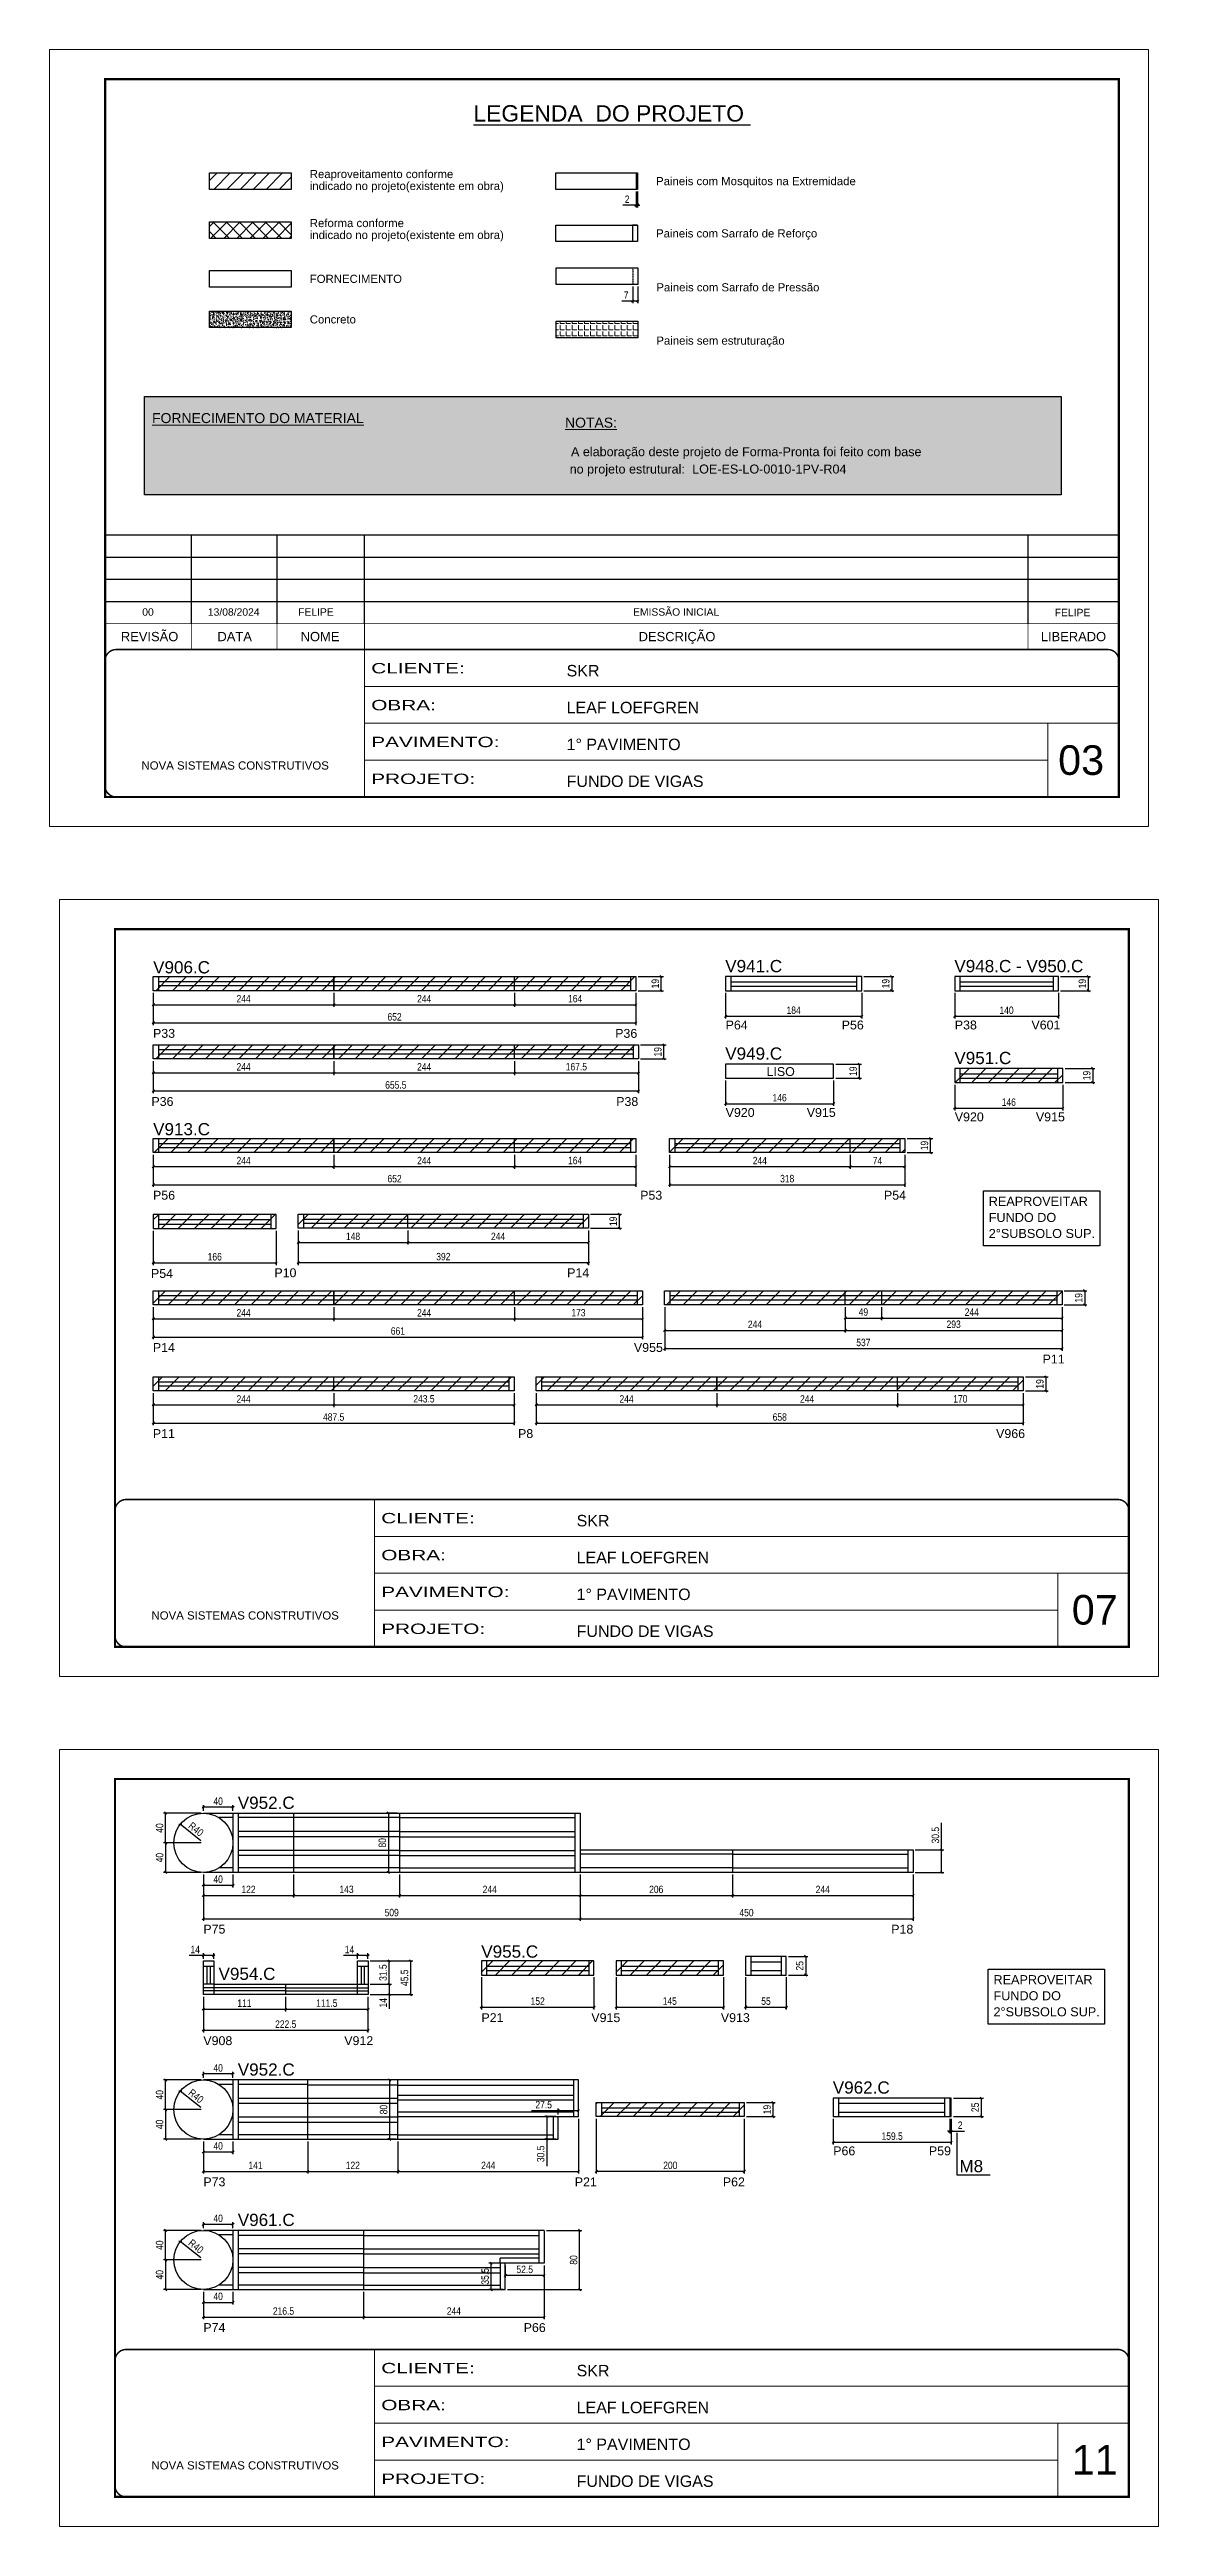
# Model space of a CAD drawing. Extents: x 1959 to 8212, y 239 to 4735.
# Drawn here: x 5129 to 6627, y 1388 to 4735 of the extents above; entities that cross this region are included whole.
import ezdxf
from ezdxf.enums import TextEntityAlignment as Align

# ---------------------------------------------------------------- set-up
doc = ezdxf.new("R2010")
doc.units = 0
for name, pattern in [('CONTINUO', [0]), ('DASHED', [0.75, 0.5, -0.25]), ('HIDDEN', [0.375, 0.25, -0.125])]:
    doc.linetypes.add(name, pattern=pattern)
for name, color, linetype in [('5', 5, 'Continuous'), ('COTA', 241, 'Continuous'), ('NOMENCLATURA', 7, 'Continuous'), ('Painéis', 200, 'Continuous'), ('SARR_2.2x7', 40, 'Continuous'), ('SARR_EDITAR', 141, 'Continuous')]:
    doc.layers.add(name, color=color, linetype=linetype)
for name, color, linetype, lineweight in [('CARIMBO', 255, 'Continuous', 9), ('Folhas', 255, 'Continuous', 9), ('Hachura', 251, 'Continuous', 9), ('REAPROVEITAMENTO', 251, 'Continuous', 9), ('SARRAFO DE PRESSAO', 251, 'DASHED', 9)]:
    doc.layers.add(name, color=color, linetype=linetype, lineweight=lineweight)
doc.layers.add('Demarcação 2', color=7, linetype='Continuous', lineweight=9, true_color=0xe0e0e0)
doc.styles.add('ARIAL', font='arial.ttf')
doc.styles.add('COTA TECNICA', font='techl___.ttf', dxfattribs={"height": 10})
doc.styles.add('COTA TECNICA-50', font='techl___.ttf', dxfattribs={"height": 10})
doc.styles.get("Standard").update_dxf_attribs({"font": 'arial.ttf'})
doc.styles.add('Tecnologia', font='')
doc.styles.get('Tecnologia').set_extended_font_data('Forgotten Futurist')
doc.dimstyles.new('COTA PAINEL-50', dxfattribs={"dimtxt": 10, "dimasz": 3, "dimexe": 3, "dimexo": 3, "dimgap": 3, "dimtad": 1, "dimdec": 1, "dimzin": 12, "dimdsep": 46, "dimtxsty": 'COTA TECNICA-50', "dimblk1": 'OBLIQUE', "dimblk2": 'OBLIQUE', "dimsah": 1, "dimcen": 0.9, "dimclrd": 4, "dimclre": 4, "dimclrt": 240, "dimadec": 1, "dimazin": 3, "dimtfac": 1, "dimtdec": 1, "dimtmove": 0, "dimatfit": 3, "dimfxl": 1, "dimtolj": 1, "dimtzin": 12, "dimarcsym": 0})
doc.dimstyles.new('PAINEL', dxfattribs={"dimtxt": 10, "dimasz": 3, "dimexe": 3, "dimexo": 3, "dimgap": 3, "dimtad": 1, "dimdec": 1, "dimzin": 12, "dimdsep": 46, "dimtxsty": 'COTA TECNICA', "dimblk1": 'OBLIQUE', "dimblk2": 'OBLIQUE', "dimsah": 1, "dimcen": 0.9, "dimclrd": 4, "dimclre": 4, "dimclrt": 240, "dimadec": 1, "dimazin": 3, "dimtfac": 1, "dimtdec": 1, "dimtmove": 0, "dimatfit": 3, "dimfxl": 1, "dimtolj": 1, "dimtzin": 12, "dimarcsym": 0})
pattern_1 = [(45, (42.242, -30.155), (-11.22532, 11.22532), [])]

msp = doc.modelspace()

# ---------------------------------------------------------------- texts
at = {"color": 0, "linetype": 'Continuous', "ltscale": 5, "style": 'ARIAL'}
msp.add_text('%%ULEGENDA  DO PROJETO ', height=22.1184, dxfattribs=at).set_placement((5888.68, 4637.89), align=Align.CENTER)
at = {"style": 'ARIAL'}
for s, p in [('REVISÃO', (5263.95, 3941.96)), ('DESCRIÇÃO', (5976.73, 3941.96)), ('DATA', (5378.93, 3941.96)), ('NOME', (5494.28, 3941.96)), ('LIBERADO', (6512.41, 3941.96))]:
    msp.add_text(s, height=12.5, dxfattribs=at).set_placement(p, align=Align.MIDDLE_CENTER)
at = {"color": 0, "linetype": 'Continuous', "ltscale": 5, "style": 'ARIAL'}
for s, height, p in [('REAPROVEITAR ', 12.2353, (6397.96, 3172.61)), ('FUNDO DO', 12.235, (6397.96, 3150.91)), ('2°SUBSOLO SUP.', 12.2353, (6397.96, 3129.2)), ('REAPROVEITAR ', 12.2353, (6404.34, 2120.83)), ('FUNDO DO', 12.235, (6404.34, 2099.12)), ('2°SUBSOLO SUP.', 12.2353, (6404.34, 2077.42))]:
    msp.add_text(s, height=height, dxfattribs=at).set_placement(p)
at = {"layer": '5', "linetype": 'Continuous'}
for s, rotation, p in [('P64', 0.00004, (6042.41, 3411.06)), ('P56', 359.99996, (6199.23, 3411.06)), ('P38', 0.00004, (6352.06, 3411.06)), ('V601', 359.99996, (6455.65, 3411.06)), ('P33', 359.99996, (5268.58, 3399.73)), ('P36', 359.99996, (5893.12, 3399.73)), ('LISO', 359.99996, (6097.67, 3348.11)), ('P36', 0.00004, (5266.43, 3307.66)), ('P38', 0.00004, (5894.46, 3307.66)), ('V920', 0.00004, (6042.41, 3292.82)), ('V915', 359.99996, (6152.01, 3292.82)), ('V920', 0.00004, (6352.06, 3286.86)), ('V915', 359.99996, (6461.65, 3286.86)), ('P56', 359.99996, (5268.58, 3180.97)), ('P53', 0.00004, (5926.87, 3180.97)), ('P54', 359.99996, (6256.36, 3180.97)), ('P54', 359.99996, (5265.86, 3075.29)), ('P10', 359.99996, (5432.58, 3076.24)), ('P14', 359.99996, (5828.21, 3076.24)), ('P14', 359.99996, (5268.38, 2975.24)), ('V955', 359.99996, (5918.44, 2975.24)), ('P11', 359.99996, (6470.7, 2959.62)), ('P11', 359.99996, (5268.38, 2858.89)), ('P8', 359.99996, (5761.87, 2858.89)), ('V966', 359.99996, (6407.89, 2858.89)), ('P75', 359.99996, (5336.59, 2189.23)), ('P18', 359.99996, (6266.2, 2189.23)), ('P21', 359.99996, (5712.38, 2069.62)), ('V915', 359.99996, (5860.91, 2069.62)), ('V913', 359.99996, (6035.91, 2069.62)), ('V908', 359.99996, (5336.59, 2038.53)), ('V912', 359.99996, (5527.04, 2038.53)), ('P66', 0.00004, (6187.78, 1889.63)), ('P59', 359.99996, (6317.07, 1889.63)), ('P73', 359.99996, (5336.59, 1847.7)), ('P21', 359.99996, (5838.53, 1847.7)), ('P62', 359.99996, (6038.6, 1847.7)), ('P74', 359.99996, (5336.59, 1650.82)), ('P66', 359.99996, (5769.47, 1650.82))]:
    msp.add_text(s, height=12, rotation=rotation, dxfattribs=at).set_placement(p)
at = {"layer": 'CARIMBO', "style": 'ARIAL'}
for s, p in [('indicado no projeto(existente em obra)', (5480.43, 4550.9)), ('Reaproveitamento conforme ', (5480.43, 4566.99)), ('Paineis com Mosquitos na Extremidade', (5948.41, 4557.41)), ('indicado no projeto(existente em obra)', (5480.43, 4484.67)), ('Reforma conforme ', (5480.43, 4500.76)), ('Paineis com Sarrafo de Reforço', (5948.41, 4486.81)), ('FORNECIMENTO', (5480.43, 4425.37)), ('Paineis com Sarrafo de Pressão', (5948.77, 4413.92)), ('Concreto', (5480.43, 4370.57)), ('Paineis sem estruturação', (5948.77, 4341.89))]:
    msp.add_text(s, height=11, dxfattribs=at).set_placement(p, align=Align.MIDDLE_LEFT)
at = {"layer": 'CARIMBO', "color": 5, "style": 'ARIAL'}
for s, height, p in [('%%UFORNECIMENTO DO MATERIAL', 13.5, (5267.29, 4230.43)), ('%%UNOTAS:', 13.5, (5825.36, 4224.31)), ('  A elaboração deste projeto de Forma-Pronta foi feito com base', 12.15, (5824.01, 4185.7)), ('  no projeto estrutural:', 12.15, (5822.19, 4162.22))]:
    msp.add_text(s, height=height, dxfattribs=at).set_placement(p)
at = {"layer": 'CARIMBO', "color": 1, "style": 'ARIAL'}
msp.add_text('LOE-ES-LO-0010-1PV-R04', height=12.15, dxfattribs=at).set_placement((5997.18, 4162.26))
at = {"layer": 'CARIMBO', "style": 'ARIAL'}
for s, height, p in [('00', 10, (5254.03, 3970.14)), ('13/08/2024', 10, (5342.68, 3970.14)), ('FELIPE', 10, (5464.72, 3970.14)), ('EMISSÃO INICIAL', 10, (5917.27, 3970.14)), ('07', 40, (6510.13, 2606.79)), ('11', 40, (6510.13, 1458.21))]:
    msp.add_text(s, height=height, dxfattribs=at).set_placement(p)
at = {"layer": 'CARIMBO', "color": 7, "style": 'ARIAL'}
msp.add_text('03', height=40, dxfattribs=at).set_placement((6491.68, 3755.02))
at = {"layer": 'CARIMBO', "style": 'ARIAL'}
msp.add_attdef('FELIPE', text='', height=10, dxfattribs=at).set_placement((6511.12, 3974.46), align=Align.MIDDLE_CENTER)
at = {"layer": 'NOMENCLATURA', "linetype": 'Continuous'}
for s, p in [('V906.C', (5268.75, 3486.79)), ('V941.C', (6041.86, 3488.42)), ('V948.C - V950.C', (6351.5, 3488.42)), ('V949.C', (6041.86, 3370.17)), ('V951.C', (6351.5, 3364.22)), ('V913.C', (5268.75, 3268.03)), ('V952.C', (5383.16, 2357.8)), ('V954.C', (5357.16, 2126.62)), ('V955.C', (5712.18, 2156.69)), ('V952.C', (5383.16, 1997.29)), ('V962.C', (6187.23, 1972.98)), ('M8', (6358.32, 1866.76)), ('V961.C', (5383.16, 1794.09))]:
    msp.add_text(s, height=16.5, dxfattribs=at).set_placement(p)

# ---------------------------------------------------------------- blocks, each defined once
blk = doc.blocks.new('9999999999')
at = {"color": 30, "linetype": 'CONTINUO'}
for p, q in [((98564.6, 34230.2), (98564.6, 34429.4)), ((98564.6, 34379.6), (99584, 34379.6)), ((98564.6, 34329.8), (99488, 34329.8)), ((99584, 34329.8), (99488, 34329.8)), ((99488, 34329.8), (99488, 34230.2)), ((98564.6, 34280), (99488, 34280))]:
    blk.add_line(p, q, dxfattribs=at)
at = {"color": 30, "linetype": 'CONTINUO', "const_width": 2}
blk.add_lwpolyline([(99584, 34230.2), (99584, 34414.4, 0.414214), (99569, 34429.4), (98229, 34429.4, 0.414214), (98214, 34414.4), (98214, 34245.2, 0.414214), (98229, 34230.2), (99584, 34230.2)], format="xyb", dxfattribs=at)
at = {"layer": 'Folhas'}
blk.add_lwpolyline([(98139, 34190.2), (99624, 34190.2), (99624, 35240.2), (98139, 35240.2)], close=True, dxfattribs=at)
at = {"layer": 'Folhas', "color": 30, "const_width": 3}
blk.add_lwpolyline([(98214, 34230.2), (99584, 34230.2), (99584, 35200.2), (98214, 35200.2)], close=True, dxfattribs=at)
at = {"color": 7, "linetype": 'Continuous', "ltscale": 5, "style": 'ARIAL'}
for s, height, p in [('SKR', 15.48, (98837.7, 34393.1)), ('LEAF LOEFGREN', 15.483, (98837.7, 34343.3)), ('1° PAVIMENTO', 15.483, (98837.7, 34293.5)), ('NOVA SISTEMAS CONSTRUTIVOS', 11.059, (98263.2, 34267.2)), ('FUNDO DE VIGAS', 15.483, (98837.7, 34243.7))]:
    blk.add_text(s, height=height, dxfattribs=at).set_placement(p)
at = {"layer": 'Folhas', "color": 7, "style": 'Tecnologia', "width": 1.5}
for s, p in [('CLIENTE:', (98573.7, 34397.2)), ('OBRA:', (98573.7, 34347.3)), ('PAVIMENTO:', (98573.7, 34297.5)), ('PROJETO:', (98573.7, 34247.7))]:
    blk.add_text(s, height=14, dxfattribs=at).set_placement(p)
blk = doc.blocks.new('_Oblique')
at = {"color": 0, "linetype": 'ByBlock', "lineweight": -2}
blk.add_line((-0.5, -0.5), (0.5, 0.5), dxfattribs=at)
blk = doc.blocks.new('*D5')
at = {"layer": 'COTA', "color": 4, "lineweight": -2, "transparency": 16777216}
for p, q in [((5921.4, 4524.9), (5903.3, 4524.9)), ((5921.4, 4543.3), (5921.4, 4521.9)), ((5923.4, 4524.9), (5921.4, 4524.9)), ((5923.4, 4543.3), (5923.4, 4521.9)), ((5923.4, 4524.9), (5926.4, 4524.9))]:
    blk.add_line(p, q, dxfattribs=at)
at = {"layer": 'Defpoints', "color": 0, "transparency": 16777216}
for p in [(5921.4, 4546.3), (5921.4, 4524.9), (5923.4, 4546.3)]:
    blk.add_point(p, dxfattribs=at)
at = {"layer": 'COTA', "color": 4, "lineweight": -2, "transparency": 16777216, "xscale": 3, "yscale": 3, "zscale": 3}
blk.add_blockref('_Oblique', (5921.4, 4524.9), dxfattribs=at)
at = {"layer": 'COTA', "color": 4, "lineweight": -2, "transparency": 16777216, "xscale": 3, "yscale": 3, "zscale": 3, "rotation": 180}
blk.add_blockref('_Oblique', (5923.4, 4524.9), dxfattribs=at)
at = {"layer": 'COTA', "color": 240, "transparency": 16777216, "insert": (5909.3, 4532.9), "char_height": 10, "attachment_point": 5, "style": 'COTA TECNICA'}
blk.add_mtext('\\A1;2', dxfattribs=at)
blk = doc.blocks.new('*D6')
at = {"layer": 'COTA', "color": 4, "lineweight": -2, "transparency": 16777216}
for p, q in [((5916.8, 4395.4), (5902, 4395.4)), ((5916.8, 4414.9), (5916.8, 4392.4)), ((5923.8, 4395.4), (5916.8, 4395.4)), ((5923.8, 4414.9), (5923.8, 4392.4))]:
    blk.add_line(p, q, dxfattribs=at)
at = {"layer": 'Defpoints', "color": 0, "transparency": 16777216}
for p in [(5916.8, 4417.9), (5916.8, 4395.4), (5923.8, 4417.9)]:
    blk.add_point(p, dxfattribs=at)
at = {"layer": 'COTA', "color": 4, "lineweight": -2, "transparency": 16777216, "xscale": 3, "yscale": 3, "zscale": 3, "rotation": 180}
blk.add_blockref('_Oblique', (5916.8, 4395.4), dxfattribs=at)
at = {"layer": 'COTA', "color": 4, "lineweight": -2, "transparency": 16777216, "xscale": 3, "yscale": 3, "zscale": 3}
blk.add_blockref('_Oblique', (5923.8, 4395.4), dxfattribs=at)
at = {"layer": 'COTA', "color": 240, "transparency": 16777216, "insert": (5907.9, 4403.4), "char_height": 10, "attachment_point": 5, "style": 'COTA TECNICA'}
blk.add_mtext('\\A1;7', dxfattribs=at)
blk = doc.blocks.new('*D373')
at = {"layer": 'COTA', "color": 4, "linetype": 'ByBlock', "lineweight": -2, "transparency": 16777216}
for p, q in [((5269, 3460.4), (5269, 3441.5)), ((5513, 3460.4), (5513, 3441.5)), ((5269, 3444.5), (5513, 3444.5))]:
    blk.add_line(p, q, dxfattribs=at)
at = {"layer": 'Defpoints', "color": 0, "linetype": 'ByBlock', "transparency": 16777216}
for p in [(5269, 3463.4), (5513, 3463.4), (5513, 3444.5)]:
    blk.add_point(p, dxfattribs=at)
at = {"layer": 'COTA', "color": 4, "linetype": 'ByBlock', "lineweight": -2, "transparency": 16777216, "xscale": 3, "yscale": 3, "zscale": 3, "rotation": 180}
blk.add_blockref('_Oblique', (5269, 3444.5), dxfattribs=at)
at = {"layer": 'COTA', "color": 4, "linetype": 'ByBlock', "lineweight": -2, "transparency": 16777216, "xscale": 3, "yscale": 3, "zscale": 3}
blk.add_blockref('_Oblique', (5513, 3444.5), dxfattribs=at)
at = {"layer": 'COTA', "color": 240, "linetype": 'ByBlock', "transparency": 16777216, "insert": (5391, 3452.6), "char_height": 10, "attachment_point": 5, "style": 'COTA TECNICA-50'}
blk.add_mtext('\\A1;244', dxfattribs=at)
blk = doc.blocks.new('*D374')
at = {"layer": 'COTA', "color": 4, "linetype": 'ByBlock', "lineweight": -2, "transparency": 16777216}
for p, q in [((5513, 3460.4), (5513, 3441.5)), ((5757, 3460.4), (5757, 3441.5)), ((5513, 3444.5), (5757, 3444.5))]:
    blk.add_line(p, q, dxfattribs=at)
at = {"layer": 'Defpoints', "color": 0, "linetype": 'ByBlock', "transparency": 16777216}
for p in [(5513, 3463.4), (5757, 3463.4), (5757, 3444.5)]:
    blk.add_point(p, dxfattribs=at)
at = {"layer": 'COTA', "color": 4, "linetype": 'ByBlock', "lineweight": -2, "transparency": 16777216, "xscale": 3, "yscale": 3, "zscale": 3, "rotation": 180}
blk.add_blockref('_Oblique', (5513, 3444.5), dxfattribs=at)
at = {"layer": 'COTA', "color": 4, "linetype": 'ByBlock', "lineweight": -2, "transparency": 16777216, "xscale": 3, "yscale": 3, "zscale": 3}
blk.add_blockref('_Oblique', (5757, 3444.5), dxfattribs=at)
at = {"layer": 'COTA', "color": 240, "linetype": 'ByBlock', "transparency": 16777216, "insert": (5635, 3452.6), "char_height": 10, "attachment_point": 5, "style": 'COTA TECNICA-50'}
blk.add_mtext('\\A1;244', dxfattribs=at)
blk = doc.blocks.new('*D375')
at = {"layer": 'COTA', "color": 4, "lineweight": -2, "transparency": 16777216}
for p, q in [((5269, 3460.4), (5269, 3416.9)), ((5921, 3460.4), (5921, 3416.9)), ((5269, 3419.9), (5921, 3419.9))]:
    blk.add_line(p, q, dxfattribs=at)
at = {"layer": 'Defpoints', "color": 0, "transparency": 16777216}
for p in [(5269, 3463.4), (5921, 3463.4), (5921, 3419.9)]:
    blk.add_point(p, dxfattribs=at)
at = {"layer": 'COTA', "color": 4, "lineweight": -2, "transparency": 16777216, "xscale": 3, "yscale": 3, "zscale": 3, "rotation": 180}
blk.add_blockref('_Oblique', (5269, 3419.9), dxfattribs=at)
at = {"layer": 'COTA', "color": 4, "lineweight": -2, "transparency": 16777216, "xscale": 3, "yscale": 3, "zscale": 3}
blk.add_blockref('_Oblique', (5921, 3419.9), dxfattribs=at)
at = {"layer": 'COTA', "color": 240, "transparency": 16777216, "insert": (5595, 3428), "char_height": 10, "attachment_point": 5, "style": 'COTA TECNICA'}
blk.add_mtext('\\A1;652', dxfattribs=at)
blk = doc.blocks.new('*D376')
at = {"layer": 'COTA', "color": 4, "lineweight": -2, "transparency": 16777216}
for p, q in [((5757, 3460.4), (5757, 3441.5)), ((5921, 3460.4), (5921, 3441.5)), ((5757, 3444.5), (5921, 3444.5))]:
    blk.add_line(p, q, dxfattribs=at)
at = {"layer": 'Defpoints', "color": 0, "transparency": 16777216}
for p in [(5757, 3463.4), (5921, 3463.4), (5921, 3444.5)]:
    blk.add_point(p, dxfattribs=at)
at = {"layer": 'COTA', "color": 4, "lineweight": -2, "transparency": 16777216, "xscale": 3, "yscale": 3, "zscale": 3, "rotation": 180}
blk.add_blockref('_Oblique', (5757, 3444.5), dxfattribs=at)
at = {"layer": 'COTA', "color": 4, "lineweight": -2, "transparency": 16777216, "xscale": 3, "yscale": 3, "zscale": 3}
blk.add_blockref('_Oblique', (5921, 3444.5), dxfattribs=at)
at = {"layer": 'COTA', "color": 240, "transparency": 16777216, "insert": (5839, 3452.6), "char_height": 10, "attachment_point": 5, "style": 'COTA TECNICA'}
blk.add_mtext('\\A1;164', dxfattribs=at)
blk = doc.blocks.new('*D377')
at = {"layer": 'COTA', "color": 4, "lineweight": -2, "transparency": 16777216}
for p, q in [((5924, 3482.4), (5958.3, 3482.4)), ((5955.3, 3463.4), (5955.3, 3482.4)), ((5924, 3463.4), (5958.3, 3463.4))]:
    blk.add_line(p, q, dxfattribs=at)
at = {"layer": 'Defpoints', "color": 0, "transparency": 16777216}
for p in [(5921, 3482.4), (5955.3, 3482.4), (5921, 3463.4)]:
    blk.add_point(p, dxfattribs=at)
at = {"layer": 'COTA', "color": 4, "lineweight": -2, "transparency": 16777216, "xscale": 3, "yscale": 3, "zscale": 3}
for p, rotation in [((5955.3, 3482.4), 90), ((5955.3, 3463.4), 270)]:
    blk.add_blockref('_Oblique', p, dxfattribs=dict(at, rotation=rotation))
at = {"layer": 'COTA', "color": 240, "transparency": 16777216, "insert": (5947.3, 3472.9), "char_height": 10, "attachment_point": 5, "rotation": 90, "style": 'COTA TECNICA'}
blk.add_mtext('\\A1;19', dxfattribs=at)
blk = doc.blocks.new('*D378')
at = {"layer": 'COTA', "color": 4, "linetype": 'ByBlock', "lineweight": -2, "transparency": 16777216}
for p, q in [((5269, 3368.3), (5269, 3349.4)), ((5269, 3352.4), (5513, 3352.4)), ((5513, 3368.3), (5513, 3349.4))]:
    blk.add_line(p, q, dxfattribs=at)
at = {"layer": 'Defpoints', "color": 0, "linetype": 'ByBlock', "transparency": 16777216}
for p in [(5269, 3371.3), (5513, 3371.3), (5513, 3352.4)]:
    blk.add_point(p, dxfattribs=at)
at = {"layer": 'COTA', "color": 4, "linetype": 'ByBlock', "lineweight": -2, "transparency": 16777216, "xscale": 3, "yscale": 3, "zscale": 3, "rotation": 180}
blk.add_blockref('_Oblique', (5269, 3352.4), dxfattribs=at)
at = {"layer": 'COTA', "color": 4, "linetype": 'ByBlock', "lineweight": -2, "transparency": 16777216, "xscale": 3, "yscale": 3, "zscale": 3}
blk.add_blockref('_Oblique', (5513, 3352.4), dxfattribs=at)
at = {"layer": 'COTA', "color": 240, "linetype": 'ByBlock', "transparency": 16777216, "insert": (5391, 3360.5), "char_height": 10, "attachment_point": 5, "style": 'COTA TECNICA-50'}
blk.add_mtext('\\A1;244', dxfattribs=at)
blk = doc.blocks.new('*D379')
at = {"layer": 'COTA', "color": 4, "linetype": 'ByBlock', "lineweight": -2, "transparency": 16777216}
for p, q in [((5513, 3368.3), (5513, 3349.4)), ((5513, 3352.4), (5757, 3352.4)), ((5757, 3368.3), (5757, 3349.4))]:
    blk.add_line(p, q, dxfattribs=at)
at = {"layer": 'Defpoints', "color": 0, "linetype": 'ByBlock', "transparency": 16777216}
for p in [(5513, 3371.3), (5757, 3371.3), (5757, 3352.4)]:
    blk.add_point(p, dxfattribs=at)
at = {"layer": 'COTA', "color": 4, "linetype": 'ByBlock', "lineweight": -2, "transparency": 16777216, "xscale": 3, "yscale": 3, "zscale": 3, "rotation": 180}
blk.add_blockref('_Oblique', (5513, 3352.4), dxfattribs=at)
at = {"layer": 'COTA', "color": 4, "linetype": 'ByBlock', "lineweight": -2, "transparency": 16777216, "xscale": 3, "yscale": 3, "zscale": 3}
blk.add_blockref('_Oblique', (5757, 3352.4), dxfattribs=at)
at = {"layer": 'COTA', "color": 240, "linetype": 'ByBlock', "transparency": 16777216, "insert": (5635, 3360.5), "char_height": 10, "attachment_point": 5, "style": 'COTA TECNICA-50'}
blk.add_mtext('\\A1;244', dxfattribs=at)
blk = doc.blocks.new('*D380')
at = {"layer": 'COTA', "color": 4, "lineweight": -2, "transparency": 16777216}
for p, q in [((5269, 3368.3), (5269, 3324.9)), ((5924.5, 3368.3), (5924.5, 3324.9)), ((5269, 3327.9), (5924.5, 3327.9))]:
    blk.add_line(p, q, dxfattribs=at)
at = {"layer": 'Defpoints', "color": 0, "transparency": 16777216}
for p in [(5269, 3371.3), (5924.5, 3371.3), (5924.5, 3327.9)]:
    blk.add_point(p, dxfattribs=at)
at = {"layer": 'COTA', "color": 4, "lineweight": -2, "transparency": 16777216, "xscale": 3, "yscale": 3, "zscale": 3, "rotation": 180}
blk.add_blockref('_Oblique', (5269, 3327.9), dxfattribs=at)
at = {"layer": 'COTA', "color": 4, "lineweight": -2, "transparency": 16777216, "xscale": 3, "yscale": 3, "zscale": 3}
blk.add_blockref('_Oblique', (5924.5, 3327.9), dxfattribs=at)
at = {"layer": 'COTA', "color": 240, "transparency": 16777216, "insert": (5596.7, 3336), "char_height": 10, "attachment_point": 5, "style": 'COTA TECNICA'}
blk.add_mtext('\\A1;655.5', dxfattribs=at)
blk = doc.blocks.new('*D381')
at = {"layer": 'COTA', "color": 4, "lineweight": -2, "transparency": 16777216}
for p, q in [((5757, 3368.3), (5757, 3349.4)), ((5757, 3352.4), (5924.5, 3352.4)), ((5924.5, 3368.3), (5924.5, 3349.4))]:
    blk.add_line(p, q, dxfattribs=at)
at = {"layer": 'Defpoints', "color": 0, "transparency": 16777216}
for p in [(5757, 3371.3), (5924.5, 3371.3), (5924.5, 3352.4)]:
    blk.add_point(p, dxfattribs=at)
at = {"layer": 'COTA', "color": 4, "lineweight": -2, "transparency": 16777216, "xscale": 3, "yscale": 3, "zscale": 3, "rotation": 180}
blk.add_blockref('_Oblique', (5757, 3352.4), dxfattribs=at)
at = {"layer": 'COTA', "color": 4, "lineweight": -2, "transparency": 16777216, "xscale": 3, "yscale": 3, "zscale": 3}
blk.add_blockref('_Oblique', (5924.5, 3352.4), dxfattribs=at)
at = {"layer": 'COTA', "color": 240, "transparency": 16777216, "insert": (5840.7, 3360.6), "char_height": 10, "attachment_point": 5, "style": 'COTA TECNICA'}
blk.add_mtext('\\A1;167.5', dxfattribs=at)
blk = doc.blocks.new('*D382')
at = {"layer": 'COTA', "color": 4, "lineweight": -2, "transparency": 16777216}
for p, q in [((5927.5, 3390.3), (5961.8, 3390.3)), ((5958.8, 3371.3), (5958.8, 3390.3)), ((5927.5, 3371.3), (5961.8, 3371.3))]:
    blk.add_line(p, q, dxfattribs=at)
at = {"layer": 'Defpoints', "color": 0, "transparency": 16777216}
for p in [(5924.5, 3390.3), (5958.8, 3390.3), (5924.5, 3371.3)]:
    blk.add_point(p, dxfattribs=at)
at = {"layer": 'COTA', "color": 4, "lineweight": -2, "transparency": 16777216, "xscale": 3, "yscale": 3, "zscale": 3}
for p, rotation in [((5958.8, 3390.3), 90), ((5958.8, 3371.3), 270)]:
    blk.add_blockref('_Oblique', p, dxfattribs=dict(at, rotation=rotation))
at = {"layer": 'COTA', "color": 240, "transparency": 16777216, "insert": (5950.8, 3380.8), "char_height": 10, "attachment_point": 5, "rotation": 90, "style": 'COTA TECNICA'}
blk.add_mtext('\\A1;19', dxfattribs=at)
blk = doc.blocks.new('*D397')
at = {"layer": 'COTA', "color": 4, "linetype": 'ByBlock', "lineweight": -2, "transparency": 16777216}
for p, q in [((5269, 3241.6), (5269, 3222.7)), ((5269, 3225.7), (5513, 3225.7)), ((5513, 3241.6), (5513, 3222.7))]:
    blk.add_line(p, q, dxfattribs=at)
at = {"layer": 'Defpoints', "color": 0, "linetype": 'ByBlock', "transparency": 16777216}
for p in [(5269, 3244.6), (5513, 3244.6), (5513, 3225.7)]:
    blk.add_point(p, dxfattribs=at)
at = {"layer": 'COTA', "color": 4, "linetype": 'ByBlock', "lineweight": -2, "transparency": 16777216, "xscale": 3, "yscale": 3, "zscale": 3, "rotation": 180}
blk.add_blockref('_Oblique', (5269, 3225.7), dxfattribs=at)
at = {"layer": 'COTA', "color": 4, "linetype": 'ByBlock', "lineweight": -2, "transparency": 16777216, "xscale": 3, "yscale": 3, "zscale": 3}
blk.add_blockref('_Oblique', (5513, 3225.7), dxfattribs=at)
at = {"layer": 'COTA', "color": 240, "linetype": 'ByBlock', "transparency": 16777216, "insert": (5391, 3233.8), "char_height": 10, "attachment_point": 5, "style": 'COTA TECNICA-50'}
blk.add_mtext('\\A1;244', dxfattribs=at)
blk = doc.blocks.new('*D398')
at = {"layer": 'COTA', "color": 4, "linetype": 'ByBlock', "lineweight": -2, "transparency": 16777216}
for p, q in [((5513, 3241.6), (5513, 3222.7)), ((5513, 3225.7), (5757, 3225.7)), ((5757, 3241.6), (5757, 3222.7))]:
    blk.add_line(p, q, dxfattribs=at)
at = {"layer": 'Defpoints', "color": 0, "linetype": 'ByBlock', "transparency": 16777216}
for p in [(5513, 3244.6), (5757, 3244.6), (5757, 3225.7)]:
    blk.add_point(p, dxfattribs=at)
at = {"layer": 'COTA', "color": 4, "linetype": 'ByBlock', "lineweight": -2, "transparency": 16777216, "xscale": 3, "yscale": 3, "zscale": 3, "rotation": 180}
blk.add_blockref('_Oblique', (5513, 3225.7), dxfattribs=at)
at = {"layer": 'COTA', "color": 4, "linetype": 'ByBlock', "lineweight": -2, "transparency": 16777216, "xscale": 3, "yscale": 3, "zscale": 3}
blk.add_blockref('_Oblique', (5757, 3225.7), dxfattribs=at)
at = {"layer": 'COTA', "color": 240, "linetype": 'ByBlock', "transparency": 16777216, "insert": (5635, 3233.8), "char_height": 10, "attachment_point": 5, "style": 'COTA TECNICA-50'}
blk.add_mtext('\\A1;244', dxfattribs=at)
blk = doc.blocks.new('*D399')
at = {"layer": 'COTA', "color": 4, "lineweight": -2, "transparency": 16777216}
for p, q in [((5269, 3241.6), (5269, 3198.2)), ((5921, 3241.6), (5921, 3198.2)), ((5269, 3201.2), (5921, 3201.2))]:
    blk.add_line(p, q, dxfattribs=at)
at = {"layer": 'Defpoints', "color": 0, "transparency": 16777216}
for p in [(5269, 3244.6), (5921, 3244.6), (5921, 3201.2)]:
    blk.add_point(p, dxfattribs=at)
at = {"layer": 'COTA', "color": 4, "lineweight": -2, "transparency": 16777216, "xscale": 3, "yscale": 3, "zscale": 3, "rotation": 180}
blk.add_blockref('_Oblique', (5269, 3201.2), dxfattribs=at)
at = {"layer": 'COTA', "color": 4, "lineweight": -2, "transparency": 16777216, "xscale": 3, "yscale": 3, "zscale": 3}
blk.add_blockref('_Oblique', (5921, 3201.2), dxfattribs=at)
at = {"layer": 'COTA', "color": 240, "transparency": 16777216, "insert": (5595, 3209.3), "char_height": 10, "attachment_point": 5, "style": 'COTA TECNICA'}
blk.add_mtext('\\A1;652', dxfattribs=at)
blk = doc.blocks.new('*D412')
at = {"layer": 'COTA', "color": 4, "lineweight": -2, "transparency": 16777216}
for p, q in [((5757, 3241.6), (5757, 3222.7)), ((5757, 3225.7), (5921, 3225.7)), ((5921, 3241.6), (5921, 3222.7))]:
    blk.add_line(p, q, dxfattribs=at)
at = {"layer": 'Defpoints', "color": 0, "transparency": 16777216}
for p in [(5757, 3244.6), (5921, 3244.6), (5921, 3225.7)]:
    blk.add_point(p, dxfattribs=at)
at = {"layer": 'COTA', "color": 4, "lineweight": -2, "transparency": 16777216, "xscale": 3, "yscale": 3, "zscale": 3, "rotation": 180}
blk.add_blockref('_Oblique', (5757, 3225.7), dxfattribs=at)
at = {"layer": 'COTA', "color": 4, "lineweight": -2, "transparency": 16777216, "xscale": 3, "yscale": 3, "zscale": 3}
blk.add_blockref('_Oblique', (5921, 3225.7), dxfattribs=at)
at = {"layer": 'COTA', "color": 240, "transparency": 16777216, "insert": (5839, 3233.9), "char_height": 10, "attachment_point": 5, "style": 'COTA TECNICA'}
blk.add_mtext('\\A1;164', dxfattribs=at)
blk = doc.blocks.new('*D400')
at = {"layer": 'COTA', "color": 4, "lineweight": -2, "transparency": 16777216}
for p, q in [((5966.6, 3241.6), (5966.6, 3198.2)), ((6284.6, 3241.6), (6284.6, 3198.2)), ((5966.6, 3201.2), (6284.6, 3201.2))]:
    blk.add_line(p, q, dxfattribs=at)
at = {"layer": 'Defpoints', "color": 0, "transparency": 16777216}
for p in [(5966.6, 3244.6), (6284.6, 3244.6), (6284.6, 3201.2)]:
    blk.add_point(p, dxfattribs=at)
at = {"layer": 'COTA', "color": 4, "lineweight": -2, "transparency": 16777216, "xscale": 3, "yscale": 3, "zscale": 3, "rotation": 180}
blk.add_blockref('_Oblique', (5966.6, 3201.2), dxfattribs=at)
at = {"layer": 'COTA', "color": 4, "lineweight": -2, "transparency": 16777216, "xscale": 3, "yscale": 3, "zscale": 3}
blk.add_blockref('_Oblique', (6284.6, 3201.2), dxfattribs=at)
at = {"layer": 'COTA', "color": 240, "transparency": 16777216, "insert": (6125.6, 3209.4), "char_height": 10, "attachment_point": 5, "style": 'COTA TECNICA'}
blk.add_mtext('\\A1;318', dxfattribs=at)
blk = doc.blocks.new('*D401')
at = {"layer": 'COTA', "color": 4, "lineweight": -2, "transparency": 16777216}
for p, q in [((6287.6, 3263.6), (6322.2, 3263.6)), ((6319.2, 3244.6), (6319.2, 3263.6)), ((6287.6, 3244.6), (6322.2, 3244.6))]:
    blk.add_line(p, q, dxfattribs=at)
at = {"layer": 'Defpoints', "color": 0, "transparency": 16777216}
for p in [(6284.6, 3263.6), (6319.2, 3263.6), (6284.6, 3244.6)]:
    blk.add_point(p, dxfattribs=at)
at = {"layer": 'COTA', "color": 4, "lineweight": -2, "transparency": 16777216, "xscale": 3, "yscale": 3, "zscale": 3}
for p, rotation in [((6319.2, 3263.6), 90), ((6319.2, 3244.6), 270)]:
    blk.add_blockref('_Oblique', p, dxfattribs=dict(at, rotation=rotation))
at = {"layer": 'COTA', "color": 240, "transparency": 16777216, "insert": (6311.1, 3254.1), "char_height": 10, "attachment_point": 5, "rotation": 90, "style": 'COTA TECNICA'}
blk.add_mtext('\\A1;19', dxfattribs=at)
blk = doc.blocks.new('*D413')
at = {"layer": 'COTA', "color": 4, "lineweight": -2, "transparency": 16777216}
for p, q in [((5966.6, 3241.6), (5966.6, 3222.7)), ((5966.6, 3225.7), (6210.6, 3225.7)), ((6210.6, 3241.6), (6210.6, 3222.7))]:
    blk.add_line(p, q, dxfattribs=at)
at = {"layer": 'Defpoints', "color": 0, "transparency": 16777216}
for p in [(5966.6, 3244.6), (6210.6, 3244.6), (6210.6, 3225.7)]:
    blk.add_point(p, dxfattribs=at)
at = {"layer": 'COTA', "color": 4, "lineweight": -2, "transparency": 16777216, "xscale": 3, "yscale": 3, "zscale": 3, "rotation": 180}
blk.add_blockref('_Oblique', (5966.6, 3225.7), dxfattribs=at)
at = {"layer": 'COTA', "color": 4, "lineweight": -2, "transparency": 16777216, "xscale": 3, "yscale": 3, "zscale": 3}
blk.add_blockref('_Oblique', (6210.6, 3225.7), dxfattribs=at)
at = {"layer": 'COTA', "color": 240, "transparency": 16777216, "insert": (6088.6, 3233.8), "char_height": 10, "attachment_point": 5, "style": 'COTA TECNICA'}
blk.add_mtext('\\A1;244', dxfattribs=at)
blk = doc.blocks.new('*D414')
at = {"layer": 'COTA', "color": 4, "lineweight": -2, "transparency": 16777216}
for p, q in [((6210.6, 3241.6), (6210.6, 3222.7)), ((6210.6, 3225.7), (6284.6, 3225.7)), ((6284.6, 3241.6), (6284.6, 3222.7))]:
    blk.add_line(p, q, dxfattribs=at)
at = {"layer": 'Defpoints', "color": 0, "transparency": 16777216}
for p in [(6210.6, 3244.6), (6284.6, 3244.6), (6284.6, 3225.7)]:
    blk.add_point(p, dxfattribs=at)
at = {"layer": 'COTA', "color": 4, "lineweight": -2, "transparency": 16777216, "xscale": 3, "yscale": 3, "zscale": 3, "rotation": 180}
blk.add_blockref('_Oblique', (6210.6, 3225.7), dxfattribs=at)
at = {"layer": 'COTA', "color": 4, "lineweight": -2, "transparency": 16777216, "xscale": 3, "yscale": 3, "zscale": 3}
blk.add_blockref('_Oblique', (6284.6, 3225.7), dxfattribs=at)
at = {"layer": 'COTA', "color": 240, "transparency": 16777216, "insert": (6247.6, 3233.8), "char_height": 10, "attachment_point": 5, "style": 'COTA TECNICA'}
blk.add_mtext('\\A1;74', dxfattribs=at)
blk = doc.blocks.new('*D415')
at = {"layer": 'COTA', "color": 4, "linetype": 'ByBlock', "lineweight": -2, "transparency": 16777216}
for p, q in [((5269, 3139.1), (5269, 3092.7)), ((5435, 3139.1), (5435, 3092.7)), ((5269, 3095.7), (5435, 3095.7))]:
    blk.add_line(p, q, dxfattribs=at)
at = {"layer": 'Defpoints', "color": 0, "linetype": 'ByBlock', "transparency": 16777216}
for p in [(5269, 3142.1), (5435, 3142.1), (5435, 3095.7)]:
    blk.add_point(p, dxfattribs=at)
at = {"layer": 'COTA', "color": 4, "linetype": 'ByBlock', "lineweight": -2, "transparency": 16777216, "xscale": 3, "yscale": 3, "zscale": 3, "rotation": 180}
blk.add_blockref('_Oblique', (5269, 3095.7), dxfattribs=at)
at = {"layer": 'COTA', "color": 4, "linetype": 'ByBlock', "lineweight": -2, "transparency": 16777216, "xscale": 3, "yscale": 3, "zscale": 3}
blk.add_blockref('_Oblique', (5435, 3095.7), dxfattribs=at)
at = {"layer": 'COTA', "color": 240, "linetype": 'ByBlock', "transparency": 16777216, "insert": (5352, 3103.8), "char_height": 10, "attachment_point": 5, "style": 'COTA TECNICA-50'}
blk.add_mtext('\\A1;166', dxfattribs=at)
blk = doc.blocks.new('*D402')
at = {"layer": 'COTA', "color": 4, "linetype": 'ByBlock', "lineweight": -2, "transparency": 16777216}
for p, q in [((5464.9, 3139.3), (5464.9, 3120.3)), ((5464.9, 3123.3), (5612.9, 3123.3)), ((5612.9, 3139.3), (5612.9, 3120.3))]:
    blk.add_line(p, q, dxfattribs=at)
at = {"layer": 'Defpoints', "color": 0, "linetype": 'ByBlock', "transparency": 16777216}
for p in [(5464.9, 3142.3), (5612.9, 3142.3), (5612.9, 3123.3)]:
    blk.add_point(p, dxfattribs=at)
at = {"layer": 'COTA', "color": 4, "linetype": 'ByBlock', "lineweight": -2, "transparency": 16777216, "xscale": 3, "yscale": 3, "zscale": 3, "rotation": 180}
blk.add_blockref('_Oblique', (5464.9, 3123.3), dxfattribs=at)
at = {"layer": 'COTA', "color": 4, "linetype": 'ByBlock', "lineweight": -2, "transparency": 16777216, "xscale": 3, "yscale": 3, "zscale": 3}
blk.add_blockref('_Oblique', (5612.9, 3123.3), dxfattribs=at)
at = {"layer": 'COTA', "color": 240, "linetype": 'ByBlock', "transparency": 16777216, "insert": (5538.9, 3131.4), "char_height": 10, "attachment_point": 5, "style": 'COTA TECNICA-50'}
blk.add_mtext('\\A1;148', dxfattribs=at)
blk = doc.blocks.new('*D403')
at = {"layer": 'COTA', "color": 4, "linetype": 'ByBlock', "lineweight": -2, "transparency": 16777216}
for p, q in [((5612.9, 3139.3), (5612.9, 3120.3)), ((5612.9, 3123.3), (5856.9, 3123.3)), ((5856.9, 3139.3), (5856.9, 3120.3))]:
    blk.add_line(p, q, dxfattribs=at)
at = {"layer": 'Defpoints', "color": 0, "linetype": 'ByBlock', "transparency": 16777216}
for p in [(5612.9, 3142.3), (5856.9, 3142.3), (5856.9, 3123.3)]:
    blk.add_point(p, dxfattribs=at)
at = {"layer": 'COTA', "color": 4, "linetype": 'ByBlock', "lineweight": -2, "transparency": 16777216, "xscale": 3, "yscale": 3, "zscale": 3, "rotation": 180}
blk.add_blockref('_Oblique', (5612.9, 3123.3), dxfattribs=at)
at = {"layer": 'COTA', "color": 4, "linetype": 'ByBlock', "lineweight": -2, "transparency": 16777216, "xscale": 3, "yscale": 3, "zscale": 3}
blk.add_blockref('_Oblique', (5856.9, 3123.3), dxfattribs=at)
at = {"layer": 'COTA', "color": 240, "linetype": 'ByBlock', "transparency": 16777216, "insert": (5734.9, 3131.4), "char_height": 10, "attachment_point": 5, "style": 'COTA TECNICA-50'}
blk.add_mtext('\\A1;244', dxfattribs=at)
blk = doc.blocks.new('*D416')
at = {"layer": 'COTA', "color": 4, "lineweight": -2, "transparency": 16777216}
for p, q in [((5859.9, 3161.3), (5901.6, 3161.3)), ((5898.6, 3161.3), (5898.6, 3142.3)), ((5859.9, 3142.3), (5901.6, 3142.3))]:
    blk.add_line(p, q, dxfattribs=at)
at = {"layer": 'Defpoints', "color": 0, "transparency": 16777216}
for p in [(5856.9, 3161.3), (5856.9, 3142.3), (5898.6, 3142.3)]:
    blk.add_point(p, dxfattribs=at)
at = {"layer": 'COTA', "color": 4, "lineweight": -2, "transparency": 16777216, "xscale": 3, "yscale": 3, "zscale": 3}
for p, rotation in [((5898.6, 3161.3), 90), ((5898.6, 3142.3), 270)]:
    blk.add_blockref('_Oblique', p, dxfattribs=dict(at, rotation=rotation))
at = {"layer": 'COTA', "color": 240, "transparency": 16777216, "insert": (5890.5, 3151.8), "char_height": 10, "attachment_point": 5, "rotation": 90, "style": 'COTA TECNICA'}
blk.add_mtext('\\A1;19', dxfattribs=at)
blk = doc.blocks.new('*D404')
at = {"layer": 'COTA', "color": 4, "linetype": 'ByBlock', "lineweight": -2, "transparency": 16777216}
for p, q in [((5269, 3035.9), (5269, 3017)), ((5269, 3020), (5513, 3020)), ((5513, 3035.9), (5513, 3017))]:
    blk.add_line(p, q, dxfattribs=at)
at = {"layer": 'Defpoints', "color": 0, "linetype": 'ByBlock', "transparency": 16777216}
for p in [(5269, 3038.9), (5513, 3038.9), (5513, 3020)]:
    blk.add_point(p, dxfattribs=at)
at = {"layer": 'COTA', "color": 4, "linetype": 'ByBlock', "lineweight": -2, "transparency": 16777216, "xscale": 3, "yscale": 3, "zscale": 3, "rotation": 180}
blk.add_blockref('_Oblique', (5269, 3020), dxfattribs=at)
at = {"layer": 'COTA', "color": 4, "linetype": 'ByBlock', "lineweight": -2, "transparency": 16777216, "xscale": 3, "yscale": 3, "zscale": 3}
blk.add_blockref('_Oblique', (5513, 3020), dxfattribs=at)
at = {"layer": 'COTA', "color": 240, "linetype": 'ByBlock', "transparency": 16777216, "insert": (5391, 3028.1), "char_height": 10, "attachment_point": 5, "style": 'COTA TECNICA-50'}
blk.add_mtext('\\A1;244', dxfattribs=at)
blk = doc.blocks.new('*D405')
at = {"layer": 'COTA', "color": 4, "linetype": 'ByBlock', "lineweight": -2, "transparency": 16777216}
for p, q in [((5513, 3035.9), (5513, 3017)), ((5513, 3020), (5757, 3020)), ((5757, 3035.9), (5757, 3017))]:
    blk.add_line(p, q, dxfattribs=at)
at = {"layer": 'Defpoints', "color": 0, "linetype": 'ByBlock', "transparency": 16777216}
for p in [(5513, 3038.9), (5757, 3038.9), (5757, 3020)]:
    blk.add_point(p, dxfattribs=at)
at = {"layer": 'COTA', "color": 4, "linetype": 'ByBlock', "lineweight": -2, "transparency": 16777216, "xscale": 3, "yscale": 3, "zscale": 3, "rotation": 180}
blk.add_blockref('_Oblique', (5513, 3020), dxfattribs=at)
at = {"layer": 'COTA', "color": 4, "linetype": 'ByBlock', "lineweight": -2, "transparency": 16777216, "xscale": 3, "yscale": 3, "zscale": 3}
blk.add_blockref('_Oblique', (5757, 3020), dxfattribs=at)
at = {"layer": 'COTA', "color": 240, "linetype": 'ByBlock', "transparency": 16777216, "insert": (5635, 3028.1), "char_height": 10, "attachment_point": 5, "style": 'COTA TECNICA-50'}
blk.add_mtext('\\A1;244', dxfattribs=at)
blk = doc.blocks.new('*D406')
at = {"layer": 'COTA', "color": 4, "lineweight": -2, "transparency": 16777216}
for p, q in [((5269, 3035.9), (5269, 2992.4)), ((5930, 3035.9), (5930, 2992.4)), ((5269, 2995.4), (5930, 2995.4))]:
    blk.add_line(p, q, dxfattribs=at)
at = {"layer": 'Defpoints', "color": 0, "transparency": 16777216}
for p in [(5269, 3038.9), (5930, 3038.9), (5930, 2995.4)]:
    blk.add_point(p, dxfattribs=at)
at = {"layer": 'COTA', "color": 4, "lineweight": -2, "transparency": 16777216, "xscale": 3, "yscale": 3, "zscale": 3, "rotation": 180}
blk.add_blockref('_Oblique', (5269, 2995.4), dxfattribs=at)
at = {"layer": 'COTA', "color": 4, "lineweight": -2, "transparency": 16777216, "xscale": 3, "yscale": 3, "zscale": 3}
blk.add_blockref('_Oblique', (5930, 2995.4), dxfattribs=at)
at = {"layer": 'COTA', "color": 240, "transparency": 16777216, "insert": (5599.5, 3003.5), "char_height": 10, "attachment_point": 5, "style": 'COTA TECNICA'}
blk.add_mtext('\\A1;661', dxfattribs=at)
blk = doc.blocks.new('*D417')
at = {"layer": 'COTA', "color": 4, "lineweight": -2, "transparency": 16777216}
for p, q in [((5757, 3035.9), (5757, 3017)), ((5757, 3020), (5930, 3020)), ((5930, 3035.9), (5930, 3017))]:
    blk.add_line(p, q, dxfattribs=at)
at = {"layer": 'Defpoints', "color": 0, "transparency": 16777216}
for p in [(5757, 3038.9), (5930, 3038.9), (5930, 3020)]:
    blk.add_point(p, dxfattribs=at)
at = {"layer": 'COTA', "color": 4, "lineweight": -2, "transparency": 16777216, "xscale": 3, "yscale": 3, "zscale": 3, "rotation": 180}
blk.add_blockref('_Oblique', (5757, 3020), dxfattribs=at)
at = {"layer": 'COTA', "color": 4, "lineweight": -2, "transparency": 16777216, "xscale": 3, "yscale": 3, "zscale": 3}
blk.add_blockref('_Oblique', (5930, 3020), dxfattribs=at)
at = {"layer": 'COTA', "color": 240, "transparency": 16777216, "insert": (5843.5, 3028.2), "char_height": 10, "attachment_point": 5, "style": 'COTA TECNICA'}
blk.add_mtext('\\A1;173', dxfattribs=at)
blk = doc.blocks.new('*D407')
at = {"layer": 'COTA', "color": 4, "linetype": 'ByBlock', "lineweight": -2, "transparency": 16777216}
for p, q in [((5960, 3035.9), (5960, 3001.4)), ((6204, 3035.9), (6204, 3001.4)), ((5960, 3004.4), (6204, 3004.4))]:
    blk.add_line(p, q, dxfattribs=at)
at = {"layer": 'Defpoints', "color": 0, "linetype": 'ByBlock', "transparency": 16777216}
for p in [(5960, 3038.9), (6204, 3038.9), (6204, 3004.4)]:
    blk.add_point(p, dxfattribs=at)
at = {"layer": 'COTA', "color": 4, "linetype": 'ByBlock', "lineweight": -2, "transparency": 16777216, "xscale": 3, "yscale": 3, "zscale": 3, "rotation": 180}
blk.add_blockref('_Oblique', (5960, 3004.4), dxfattribs=at)
at = {"layer": 'COTA', "color": 4, "linetype": 'ByBlock', "lineweight": -2, "transparency": 16777216, "xscale": 3, "yscale": 3, "zscale": 3}
blk.add_blockref('_Oblique', (6204, 3004.4), dxfattribs=at)
at = {"layer": 'COTA', "color": 240, "linetype": 'ByBlock', "transparency": 16777216, "insert": (6082, 3012.5), "char_height": 10, "attachment_point": 5, "style": 'COTA TECNICA-50'}
blk.add_mtext('\\A1;244', dxfattribs=at)
blk = doc.blocks.new('*D408')
at = {"layer": 'COTA', "color": 4, "linetype": 'ByBlock', "lineweight": -2, "transparency": 16777216}
for p, q in [((6204, 3035.9), (6204, 3001.4)), ((6497, 3035.9), (6497, 3001.4)), ((6204, 3004.4), (6497, 3004.4))]:
    blk.add_line(p, q, dxfattribs=at)
at = {"layer": 'Defpoints', "color": 0, "linetype": 'ByBlock', "transparency": 16777216}
for p in [(6204, 3038.9), (6497, 3038.9), (6497, 3004.4)]:
    blk.add_point(p, dxfattribs=at)
at = {"layer": 'COTA', "color": 4, "linetype": 'ByBlock', "lineweight": -2, "transparency": 16777216, "xscale": 3, "yscale": 3, "zscale": 3, "rotation": 180}
blk.add_blockref('_Oblique', (6204, 3004.4), dxfattribs=at)
at = {"layer": 'COTA', "color": 4, "linetype": 'ByBlock', "lineweight": -2, "transparency": 16777216, "xscale": 3, "yscale": 3, "zscale": 3}
blk.add_blockref('_Oblique', (6497, 3004.4), dxfattribs=at)
at = {"layer": 'COTA', "color": 240, "linetype": 'ByBlock', "transparency": 16777216, "insert": (6350.5, 3012.6), "char_height": 10, "attachment_point": 5, "style": 'COTA TECNICA-50'}
blk.add_mtext('\\A1;293', dxfattribs=at)
blk = doc.blocks.new('*D418')
at = {"layer": 'COTA', "color": 4, "lineweight": -2, "transparency": 16777216}
for p, q in [((5960, 3035.9), (5960, 2976.8)), ((6497, 3035.9), (6497, 2976.8)), ((5960, 2979.8), (6497, 2979.8))]:
    blk.add_line(p, q, dxfattribs=at)
at = {"layer": 'Defpoints', "color": 0, "transparency": 16777216}
for p in [(5960, 3038.9), (6497, 3038.9), (6497, 2979.8)]:
    blk.add_point(p, dxfattribs=at)
at = {"layer": 'COTA', "color": 4, "lineweight": -2, "transparency": 16777216, "xscale": 3, "yscale": 3, "zscale": 3, "rotation": 180}
blk.add_blockref('_Oblique', (5960, 2979.8), dxfattribs=at)
at = {"layer": 'COTA', "color": 4, "lineweight": -2, "transparency": 16777216, "xscale": 3, "yscale": 3, "zscale": 3}
blk.add_blockref('_Oblique', (6497, 2979.8), dxfattribs=at)
at = {"layer": 'COTA', "color": 240, "transparency": 16777216, "insert": (6228.5, 2988), "char_height": 10, "attachment_point": 5, "style": 'COTA TECNICA'}
blk.add_mtext('\\A1;537', dxfattribs=at)
blk = doc.blocks.new('*D409')
at = {"layer": 'COTA', "color": 4, "linetype": 'ByBlock', "lineweight": -2, "transparency": 16777216}
for p, q in [((5786.5, 2919.5), (5786.5, 2900.7)), ((6030.5, 2919.5), (6030.5, 2900.7)), ((5786.5, 2903.7), (6030.5, 2903.7))]:
    blk.add_line(p, q, dxfattribs=at)
at = {"layer": 'Defpoints', "color": 0, "linetype": 'ByBlock', "transparency": 16777216}
for p in [(5786.5, 2922.5), (6030.5, 2922.5), (6030.5, 2903.7)]:
    blk.add_point(p, dxfattribs=at)
at = {"layer": 'COTA', "color": 4, "linetype": 'ByBlock', "lineweight": -2, "transparency": 16777216, "xscale": 3, "yscale": 3, "zscale": 3, "rotation": 180}
blk.add_blockref('_Oblique', (5786.5, 2903.7), dxfattribs=at)
at = {"layer": 'COTA', "color": 4, "linetype": 'ByBlock', "lineweight": -2, "transparency": 16777216, "xscale": 3, "yscale": 3, "zscale": 3}
blk.add_blockref('_Oblique', (6030.5, 2903.7), dxfattribs=at)
at = {"layer": 'COTA', "color": 240, "linetype": 'ByBlock', "transparency": 16777216, "insert": (5908.5, 2911.7), "char_height": 10, "attachment_point": 5, "style": 'COTA TECNICA-50'}
blk.add_mtext('\\A1;244', dxfattribs=at)
blk = doc.blocks.new('*D410')
at = {"layer": 'COTA', "color": 4, "linetype": 'ByBlock', "lineweight": -2, "transparency": 16777216}
for p, q in [((6030.5, 2919.5), (6030.5, 2900.7)), ((6274.5, 2919.5), (6274.5, 2900.7)), ((6030.5, 2903.7), (6274.5, 2903.7))]:
    blk.add_line(p, q, dxfattribs=at)
at = {"layer": 'Defpoints', "color": 0, "linetype": 'ByBlock', "transparency": 16777216}
for p in [(6030.5, 2922.5), (6274.5, 2922.5), (6274.5, 2903.7)]:
    blk.add_point(p, dxfattribs=at)
at = {"layer": 'COTA', "color": 4, "linetype": 'ByBlock', "lineweight": -2, "transparency": 16777216, "xscale": 3, "yscale": 3, "zscale": 3, "rotation": 180}
blk.add_blockref('_Oblique', (6030.5, 2903.7), dxfattribs=at)
at = {"layer": 'COTA', "color": 4, "linetype": 'ByBlock', "lineweight": -2, "transparency": 16777216, "xscale": 3, "yscale": 3, "zscale": 3}
blk.add_blockref('_Oblique', (6274.5, 2903.7), dxfattribs=at)
at = {"layer": 'COTA', "color": 240, "linetype": 'ByBlock', "transparency": 16777216, "insert": (6152.5, 2911.7), "char_height": 10, "attachment_point": 5, "style": 'COTA TECNICA-50'}
blk.add_mtext('\\A1;244', dxfattribs=at)
blk = doc.blocks.new('*D411')
at = {"layer": 'COTA', "color": 4, "lineweight": -2, "transparency": 16777216}
for p, q in [((5786.5, 2919.5), (5786.5, 2876.1)), ((6444.5, 2919.5), (6444.5, 2876.1)), ((5786.5, 2879.1), (6444.5, 2879.1))]:
    blk.add_line(p, q, dxfattribs=at)
at = {"layer": 'Defpoints', "color": 0, "transparency": 16777216}
for p in [(5786.5, 2922.5), (6444.5, 2922.5), (6444.5, 2879.1)]:
    blk.add_point(p, dxfattribs=at)
at = {"layer": 'COTA', "color": 4, "lineweight": -2, "transparency": 16777216, "xscale": 3, "yscale": 3, "zscale": 3, "rotation": 180}
blk.add_blockref('_Oblique', (5786.5, 2879.1), dxfattribs=at)
at = {"layer": 'COTA', "color": 4, "lineweight": -2, "transparency": 16777216, "xscale": 3, "yscale": 3, "zscale": 3}
blk.add_blockref('_Oblique', (6444.5, 2879.1), dxfattribs=at)
at = {"layer": 'COTA', "color": 240, "transparency": 16777216, "insert": (6115.5, 2887.2), "char_height": 10, "attachment_point": 5, "style": 'COTA TECNICA'}
blk.add_mtext('\\A1;658', dxfattribs=at)
blk = doc.blocks.new('*D419')
at = {"layer": 'COTA', "color": 4, "lineweight": -2, "transparency": 16777216}
for p, q in [((6274.5, 2919.5), (6274.5, 2900.7)), ((6444.5, 2919.5), (6444.5, 2900.7)), ((6274.5, 2903.7), (6444.5, 2903.7))]:
    blk.add_line(p, q, dxfattribs=at)
at = {"layer": 'Defpoints', "color": 0, "transparency": 16777216}
for p in [(6274.5, 2922.5), (6444.5, 2922.5), (6444.5, 2903.7)]:
    blk.add_point(p, dxfattribs=at)
at = {"layer": 'COTA', "color": 4, "lineweight": -2, "transparency": 16777216, "xscale": 3, "yscale": 3, "zscale": 3, "rotation": 180}
blk.add_blockref('_Oblique', (6274.5, 2903.7), dxfattribs=at)
at = {"layer": 'COTA', "color": 4, "lineweight": -2, "transparency": 16777216, "xscale": 3, "yscale": 3, "zscale": 3}
blk.add_blockref('_Oblique', (6444.5, 2903.7), dxfattribs=at)
at = {"layer": 'COTA', "color": 240, "transparency": 16777216, "insert": (6359.5, 2911.8), "char_height": 10, "attachment_point": 5, "style": 'COTA TECNICA'}
blk.add_mtext('\\A1;170', dxfattribs=at)
blk = doc.blocks.new('*D420')
at = {"layer": 'COTA', "color": 4, "lineweight": -2, "transparency": 16777216}
for p, q in [((6447.5, 2941.5), (6478.1, 2941.5)), ((6447.5, 2922.5), (6478.1, 2922.5)), ((6475.1, 2941.5), (6475.1, 2922.5))]:
    blk.add_line(p, q, dxfattribs=at)
at = {"layer": 'Defpoints', "color": 0, "transparency": 16777216}
for p in [(6444.5, 2941.5), (6444.5, 2922.5), (6475.1, 2922.5)]:
    blk.add_point(p, dxfattribs=at)
at = {"layer": 'COTA', "color": 4, "lineweight": -2, "transparency": 16777216, "xscale": 3, "yscale": 3, "zscale": 3}
for p, rotation in [((6475.1, 2941.5), 90), ((6475.1, 2922.5), 270)]:
    blk.add_blockref('_Oblique', p, dxfattribs=dict(at, rotation=rotation))
at = {"layer": 'COTA', "color": 240, "transparency": 16777216, "insert": (6467, 2932), "char_height": 10, "attachment_point": 5, "rotation": 90, "style": 'COTA TECNICA'}
blk.add_mtext('\\A1;19', dxfattribs=at)
blk = doc.blocks.new('*D421')
at = {"layer": 'COTA', "color": 4, "lineweight": -2, "transparency": 16777216}
for p, q in [((5464.9, 3139.3), (5464.9, 3092.7)), ((5856.9, 3139.3), (5856.9, 3092.7)), ((5856.9, 3095.7), (5464.9, 3095.7))]:
    blk.add_line(p, q, dxfattribs=at)
at = {"layer": 'Defpoints', "color": 0, "transparency": 16777216}
for p in [(5464.9, 3142.3), (5856.9, 3142.3), (5464.9, 3095.7)]:
    blk.add_point(p, dxfattribs=at)
at = {"layer": 'COTA', "color": 4, "lineweight": -2, "transparency": 16777216, "xscale": 3, "yscale": 3, "zscale": 3, "rotation": 180}
blk.add_blockref('_Oblique', (5464.9, 3095.7), dxfattribs=at)
at = {"layer": 'COTA', "color": 4, "lineweight": -2, "transparency": 16777216, "xscale": 3, "yscale": 3, "zscale": 3}
blk.add_blockref('_Oblique', (5856.9, 3095.7), dxfattribs=at)
at = {"layer": 'COTA', "color": 240, "transparency": 16777216, "insert": (5660.9, 3104), "char_height": 10, "attachment_point": 5, "style": 'COTA TECNICA'}
blk.add_mtext('\\A1;392', dxfattribs=at)
blk = doc.blocks.new('*D422')
at = {"layer": 'COTA', "color": 4, "lineweight": -2, "transparency": 16777216}
for p, q in [((6204, 3035.9), (6204, 3018)), ((6204, 3021), (6253, 3021)), ((6253, 3035.9), (6253, 3018))]:
    blk.add_line(p, q, dxfattribs=at)
at = {"layer": 'Defpoints', "color": 0, "transparency": 16777216}
for p in [(6204, 3038.9), (6253, 3038.9), (6253, 3021)]:
    blk.add_point(p, dxfattribs=at)
at = {"layer": 'COTA', "color": 4, "lineweight": -2, "transparency": 16777216, "xscale": 3, "yscale": 3, "zscale": 3, "rotation": 180}
blk.add_blockref('_Oblique', (6204, 3021), dxfattribs=at)
at = {"layer": 'COTA', "color": 4, "lineweight": -2, "transparency": 16777216, "xscale": 3, "yscale": 3, "zscale": 3}
blk.add_blockref('_Oblique', (6253, 3021), dxfattribs=at)
at = {"layer": 'COTA', "color": 240, "transparency": 16777216, "insert": (6228.5, 3029.1), "char_height": 10, "attachment_point": 5, "style": 'COTA TECNICA'}
blk.add_mtext('\\A1;49', dxfattribs=at)
blk = doc.blocks.new('*D423')
at = {"layer": 'COTA', "color": 4, "lineweight": -2, "transparency": 16777216}
for p, q in [((6253, 3035.9), (6253, 3018)), ((6253, 3021), (6497, 3021)), ((6497, 3035.9), (6497, 3018))]:
    blk.add_line(p, q, dxfattribs=at)
at = {"layer": 'Defpoints', "color": 0, "transparency": 16777216}
for p in [(6253, 3038.9), (6497, 3038.9), (6497, 3021)]:
    blk.add_point(p, dxfattribs=at)
at = {"layer": 'COTA', "color": 4, "lineweight": -2, "transparency": 16777216, "xscale": 3, "yscale": 3, "zscale": 3, "rotation": 180}
blk.add_blockref('_Oblique', (6253, 3021), dxfattribs=at)
at = {"layer": 'COTA', "color": 4, "lineweight": -2, "transparency": 16777216, "xscale": 3, "yscale": 3, "zscale": 3}
blk.add_blockref('_Oblique', (6497, 3021), dxfattribs=at)
at = {"layer": 'COTA', "color": 240, "transparency": 16777216, "insert": (6375, 3029), "char_height": 10, "attachment_point": 5, "style": 'COTA TECNICA'}
blk.add_mtext('\\A1;244', dxfattribs=at)
blk = doc.blocks.new('*D424')
at = {"layer": 'COTA', "color": 4, "linetype": 'ByBlock', "lineweight": -2, "transparency": 16777216}
for p, q in [((5269, 2919.5), (5269, 2900.7)), ((5513, 2919.5), (5513, 2900.7)), ((5269, 2903.7), (5513, 2903.7))]:
    blk.add_line(p, q, dxfattribs=at)
at = {"layer": 'Defpoints', "color": 0, "linetype": 'ByBlock', "transparency": 16777216}
for p in [(5269, 2922.5), (5513, 2922.5), (5513, 2903.7)]:
    blk.add_point(p, dxfattribs=at)
at = {"layer": 'COTA', "color": 4, "linetype": 'ByBlock', "lineweight": -2, "transparency": 16777216, "xscale": 3, "yscale": 3, "zscale": 3, "rotation": 180}
blk.add_blockref('_Oblique', (5269, 2903.7), dxfattribs=at)
at = {"layer": 'COTA', "color": 4, "linetype": 'ByBlock', "lineweight": -2, "transparency": 16777216, "xscale": 3, "yscale": 3, "zscale": 3}
blk.add_blockref('_Oblique', (5513, 2903.7), dxfattribs=at)
at = {"layer": 'COTA', "color": 240, "linetype": 'ByBlock', "transparency": 16777216, "insert": (5391, 2911.7), "char_height": 10, "attachment_point": 5, "style": 'COTA TECNICA-50'}
blk.add_mtext('\\A1;244', dxfattribs=at)
blk = doc.blocks.new('*D425')
at = {"layer": 'COTA', "color": 4, "linetype": 'ByBlock', "lineweight": -2, "transparency": 16777216}
for p, q in [((5513, 2919.5), (5513, 2900.7)), ((5756.5, 2919.5), (5756.5, 2900.7)), ((5513, 2903.7), (5756.5, 2903.7))]:
    blk.add_line(p, q, dxfattribs=at)
at = {"layer": 'Defpoints', "color": 0, "linetype": 'ByBlock', "transparency": 16777216}
for p in [(5513, 2922.5), (5756.5, 2922.5), (5756.5, 2903.7)]:
    blk.add_point(p, dxfattribs=at)
at = {"layer": 'COTA', "color": 4, "linetype": 'ByBlock', "lineweight": -2, "transparency": 16777216, "xscale": 3, "yscale": 3, "zscale": 3, "rotation": 180}
blk.add_blockref('_Oblique', (5513, 2903.7), dxfattribs=at)
at = {"layer": 'COTA', "color": 4, "linetype": 'ByBlock', "lineweight": -2, "transparency": 16777216, "xscale": 3, "yscale": 3, "zscale": 3}
blk.add_blockref('_Oblique', (5756.5, 2903.7), dxfattribs=at)
at = {"layer": 'COTA', "color": 240, "linetype": 'ByBlock', "transparency": 16777216, "insert": (5634.7, 2911.9), "char_height": 10, "attachment_point": 5, "style": 'COTA TECNICA-50'}
blk.add_mtext('\\A1;243.5', dxfattribs=at)
blk = doc.blocks.new('*D426')
at = {"layer": 'COTA', "color": 4, "lineweight": -2, "transparency": 16777216}
for p, q in [((5269, 2919.5), (5269, 2876.1)), ((5756.5, 2919.5), (5756.5, 2876.1)), ((5269, 2879.1), (5756.5, 2879.1))]:
    blk.add_line(p, q, dxfattribs=at)
at = {"layer": 'Defpoints', "color": 0, "transparency": 16777216}
for p in [(5269, 2922.5), (5756.5, 2922.5), (5756.5, 2879.1)]:
    blk.add_point(p, dxfattribs=at)
at = {"layer": 'COTA', "color": 4, "lineweight": -2, "transparency": 16777216, "xscale": 3, "yscale": 3, "zscale": 3, "rotation": 180}
blk.add_blockref('_Oblique', (5269, 2879.1), dxfattribs=at)
at = {"layer": 'COTA', "color": 4, "lineweight": -2, "transparency": 16777216, "xscale": 3, "yscale": 3, "zscale": 3}
blk.add_blockref('_Oblique', (5756.5, 2879.1), dxfattribs=at)
at = {"layer": 'COTA', "color": 240, "transparency": 16777216, "insert": (5512.7, 2887.2), "char_height": 10, "attachment_point": 5, "style": 'COTA TECNICA'}
blk.add_mtext('\\A1;487.5', dxfattribs=at)
blk = doc.blocks.new('*D427')
at = {"layer": 'COTA', "color": 4, "lineweight": -2, "transparency": 16777216}
for p, q in [((6500, 3057.9), (6530.6, 3057.9)), ((6527.6, 3057.9), (6527.6, 3038.9)), ((6500, 3038.9), (6530.6, 3038.9))]:
    blk.add_line(p, q, dxfattribs=at)
at = {"layer": 'Defpoints', "color": 0, "transparency": 16777216}
for p in [(6497, 3057.9), (6497, 3038.9), (6527.6, 3038.9)]:
    blk.add_point(p, dxfattribs=at)
at = {"layer": 'COTA', "color": 4, "lineweight": -2, "transparency": 16777216, "xscale": 3, "yscale": 3, "zscale": 3}
for p, rotation in [((6527.6, 3057.9), 90), ((6527.6, 3038.9), 270)]:
    blk.add_blockref('_Oblique', p, dxfattribs=dict(at, rotation=rotation))
at = {"layer": 'COTA', "color": 240, "transparency": 16777216, "insert": (6519.5, 3048.4), "char_height": 10, "attachment_point": 5, "rotation": 90, "style": 'COTA TECNICA'}
blk.add_mtext('\\A1;19', dxfattribs=at)
blk = doc.blocks.new('*D542')
at = {"layer": 'COTA', "color": 4, "linetype": 'ByBlock', "lineweight": -2, "transparency": 16777216}
for p, q in [((6042.3, 3460.4), (6042.3, 3425.8)), ((6226.3, 3460.4), (6226.3, 3425.8)), ((6042.3, 3428.8), (6226.3, 3428.8))]:
    blk.add_line(p, q, dxfattribs=at)
at = {"layer": 'Defpoints', "color": 0, "linetype": 'ByBlock', "transparency": 16777216}
for p in [(6042.3, 3463.4), (6226.3, 3463.4), (6226.3, 3428.8)]:
    blk.add_point(p, dxfattribs=at)
at = {"layer": 'COTA', "color": 4, "linetype": 'ByBlock', "lineweight": -2, "transparency": 16777216, "xscale": 3, "yscale": 3, "zscale": 3, "rotation": 180}
blk.add_blockref('_Oblique', (6042.3, 3428.8), dxfattribs=at)
at = {"layer": 'COTA', "color": 4, "linetype": 'ByBlock', "lineweight": -2, "transparency": 16777216, "xscale": 3, "yscale": 3, "zscale": 3}
blk.add_blockref('_Oblique', (6226.3, 3428.8), dxfattribs=at)
at = {"layer": 'COTA', "color": 240, "linetype": 'ByBlock', "transparency": 16777216, "insert": (6134.3, 3436.9), "char_height": 10, "attachment_point": 5, "style": 'COTA TECNICA-50'}
blk.add_mtext('\\A1;184', dxfattribs=at)
blk = doc.blocks.new('*D543')
at = {"layer": 'COTA', "color": 4, "lineweight": -2, "transparency": 16777216}
for p, q in [((6229.3, 3482.4), (6269.8, 3482.4)), ((6266.8, 3482.4), (6266.8, 3463.4)), ((6229.3, 3463.4), (6269.8, 3463.4))]:
    blk.add_line(p, q, dxfattribs=at)
at = {"layer": 'Defpoints', "color": 0, "transparency": 16777216}
for p in [(6226.3, 3482.4), (6226.3, 3463.4), (6266.8, 3463.4)]:
    blk.add_point(p, dxfattribs=at)
at = {"layer": 'COTA', "color": 4, "lineweight": -2, "transparency": 16777216, "xscale": 3, "yscale": 3, "zscale": 3}
for p, rotation in [((6266.8, 3482.4), 90), ((6266.8, 3463.4), 270)]:
    blk.add_blockref('_Oblique', p, dxfattribs=dict(at, rotation=rotation))
at = {"layer": 'COTA', "color": 240, "transparency": 16777216, "insert": (6258.8, 3472.9), "char_height": 10, "attachment_point": 5, "rotation": 90, "style": 'COTA TECNICA'}
blk.add_mtext('\\A1;19', dxfattribs=at)
blk = doc.blocks.new('*D578')
at = {"layer": 'COTA', "color": 4, "linetype": 'ByBlock', "lineweight": -2, "transparency": 16777216}
for p, q in [((6352, 3460.4), (6352, 3425.8)), ((6492, 3460.4), (6492, 3425.8)), ((6352, 3428.8), (6492, 3428.8))]:
    blk.add_line(p, q, dxfattribs=at)
at = {"layer": 'Defpoints', "color": 0, "linetype": 'ByBlock', "transparency": 16777216}
for p in [(6352, 3463.4), (6492, 3463.4), (6492, 3428.8)]:
    blk.add_point(p, dxfattribs=at)
at = {"layer": 'COTA', "color": 4, "linetype": 'ByBlock', "lineweight": -2, "transparency": 16777216, "xscale": 3, "yscale": 3, "zscale": 3, "rotation": 180}
blk.add_blockref('_Oblique', (6352, 3428.8), dxfattribs=at)
at = {"layer": 'COTA', "color": 4, "linetype": 'ByBlock', "lineweight": -2, "transparency": 16777216, "xscale": 3, "yscale": 3, "zscale": 3}
blk.add_blockref('_Oblique', (6492, 3428.8), dxfattribs=at)
at = {"layer": 'COTA', "color": 240, "linetype": 'ByBlock', "transparency": 16777216, "insert": (6422, 3436.9), "char_height": 10, "attachment_point": 5, "style": 'COTA TECNICA-50'}
blk.add_mtext('\\A1;140', dxfattribs=at)
blk = doc.blocks.new('*D579')
at = {"layer": 'COTA', "color": 4, "lineweight": -2, "transparency": 16777216}
for p, q in [((6495, 3482.4), (6535.5, 3482.4)), ((6532.5, 3482.4), (6532.5, 3463.4)), ((6495, 3463.4), (6535.5, 3463.4))]:
    blk.add_line(p, q, dxfattribs=at)
at = {"layer": 'Defpoints', "color": 0, "transparency": 16777216}
for p in [(6492, 3482.4), (6492, 3463.4), (6532.5, 3463.4)]:
    blk.add_point(p, dxfattribs=at)
at = {"layer": 'COTA', "color": 4, "lineweight": -2, "transparency": 16777216, "xscale": 3, "yscale": 3, "zscale": 3}
for p, rotation in [((6532.5, 3482.4), 90), ((6532.5, 3463.4), 270)]:
    blk.add_blockref('_Oblique', p, dxfattribs=dict(at, rotation=rotation))
at = {"layer": 'COTA', "color": 240, "transparency": 16777216, "insert": (6524.4, 3472.9), "char_height": 10, "attachment_point": 5, "rotation": 90, "style": 'COTA TECNICA'}
blk.add_mtext('\\A1;19', dxfattribs=at)
blk = doc.blocks.new('*D580')
at = {"layer": 'COTA', "color": 4, "linetype": 'ByBlock', "lineweight": -2, "transparency": 16777216}
for p, q in [((6042.3, 3342.1), (6042.3, 3307.6)), ((6188.3, 3342.1), (6188.3, 3307.6)), ((6042.3, 3310.6), (6188.3, 3310.6))]:
    blk.add_line(p, q, dxfattribs=at)
at = {"layer": 'Defpoints', "color": 0, "linetype": 'ByBlock', "transparency": 16777216}
for p in [(6042.3, 3345.1), (6188.3, 3345.1), (6188.3, 3310.6)]:
    blk.add_point(p, dxfattribs=at)
at = {"layer": 'COTA', "color": 4, "linetype": 'ByBlock', "lineweight": -2, "transparency": 16777216, "xscale": 3, "yscale": 3, "zscale": 3, "rotation": 180}
blk.add_blockref('_Oblique', (6042.3, 3310.6), dxfattribs=at)
at = {"layer": 'COTA', "color": 4, "linetype": 'ByBlock', "lineweight": -2, "transparency": 16777216, "xscale": 3, "yscale": 3, "zscale": 3}
blk.add_blockref('_Oblique', (6188.3, 3310.6), dxfattribs=at)
at = {"layer": 'COTA', "color": 240, "linetype": 'ByBlock', "transparency": 16777216, "insert": (6115.3, 3318.7), "char_height": 10, "attachment_point": 5, "style": 'COTA TECNICA-50'}
blk.add_mtext('\\A1;146', dxfattribs=at)
blk = doc.blocks.new('*D581')
at = {"layer": 'COTA', "color": 4, "lineweight": -2, "transparency": 16777216}
for p, q in [((6191.3, 3364.1), (6225.8, 3364.1)), ((6222.8, 3364.1), (6222.8, 3345.1)), ((6191.3, 3345.1), (6225.8, 3345.1))]:
    blk.add_line(p, q, dxfattribs=at)
at = {"layer": 'Defpoints', "color": 0, "transparency": 16777216}
for p in [(6188.3, 3364.1), (6188.3, 3345.1), (6222.8, 3345.1)]:
    blk.add_point(p, dxfattribs=at)
at = {"layer": 'COTA', "color": 4, "lineweight": -2, "transparency": 16777216, "xscale": 3, "yscale": 3, "zscale": 3}
for p, rotation in [((6222.8, 3364.1), 90), ((6222.8, 3345.1), 270)]:
    blk.add_blockref('_Oblique', p, dxfattribs=dict(at, rotation=rotation))
at = {"layer": 'COTA', "color": 240, "transparency": 16777216, "insert": (6214.8, 3354.6), "char_height": 10, "attachment_point": 5, "rotation": 90, "style": 'COTA TECNICA'}
blk.add_mtext('\\A1;19', dxfattribs=at)
blk = doc.blocks.new('*D582')
at = {"layer": 'COTA', "color": 4, "linetype": 'ByBlock', "lineweight": -2, "transparency": 16777216}
for p, q in [((6352, 3336.2), (6352, 3301.6)), ((6498, 3336.2), (6498, 3301.6)), ((6352, 3304.6), (6498, 3304.6))]:
    blk.add_line(p, q, dxfattribs=at)
at = {"layer": 'Defpoints', "color": 0, "linetype": 'ByBlock', "transparency": 16777216}
for p in [(6352, 3339.2), (6498, 3339.2), (6498, 3304.6)]:
    blk.add_point(p, dxfattribs=at)
at = {"layer": 'COTA', "color": 4, "linetype": 'ByBlock', "lineweight": -2, "transparency": 16777216, "xscale": 3, "yscale": 3, "zscale": 3, "rotation": 180}
blk.add_blockref('_Oblique', (6352, 3304.6), dxfattribs=at)
at = {"layer": 'COTA', "color": 4, "linetype": 'ByBlock', "lineweight": -2, "transparency": 16777216, "xscale": 3, "yscale": 3, "zscale": 3}
blk.add_blockref('_Oblique', (6498, 3304.6), dxfattribs=at)
at = {"layer": 'COTA', "color": 240, "linetype": 'ByBlock', "transparency": 16777216, "insert": (6425, 3312.7), "char_height": 10, "attachment_point": 5, "style": 'COTA TECNICA-50'}
blk.add_mtext('\\A1;146', dxfattribs=at)
blk = doc.blocks.new('*D583')
at = {"layer": 'COTA', "color": 4, "lineweight": -2, "transparency": 16777216}
for p, q in [((6501, 3358.2), (6541.5, 3358.2)), ((6538.5, 3358.2), (6538.5, 3339.2)), ((6501, 3339.2), (6541.5, 3339.2))]:
    blk.add_line(p, q, dxfattribs=at)
at = {"layer": 'Defpoints', "color": 0, "transparency": 16777216}
for p in [(6498, 3358.2), (6498, 3339.2), (6538.5, 3339.2)]:
    blk.add_point(p, dxfattribs=at)
at = {"layer": 'COTA', "color": 4, "lineweight": -2, "transparency": 16777216, "xscale": 3, "yscale": 3, "zscale": 3}
for p, rotation in [((6538.5, 3358.2), 90), ((6538.5, 3339.2), 270)]:
    blk.add_blockref('_Oblique', p, dxfattribs=dict(at, rotation=rotation))
at = {"layer": 'COTA', "color": 240, "transparency": 16777216, "insert": (6530.4, 3348.7), "char_height": 10, "attachment_point": 5, "rotation": 90, "style": 'COTA TECNICA'}
blk.add_mtext('\\A1;19', dxfattribs=at)
blk = doc.blocks.new('*D591')
at = {"layer": 'COTA', "color": 4, "lineweight": -2, "transparency": 16777216}
for p, q in [((5336.6, 2268.9), (5336.6, 2237.8)), ((5458.6, 2268.9), (5458.6, 2237.8)), ((5336.6, 2240.8), (5458.6, 2240.8))]:
    blk.add_line(p, q, dxfattribs=at)
at = {"layer": 'Defpoints', "color": 0, "transparency": 16777216}
for p in [(5336.6, 2271.9), (5458.6, 2271.9), (5458.6, 2240.8)]:
    blk.add_point(p, dxfattribs=at)
at = {"layer": 'COTA', "color": 4, "lineweight": -2, "transparency": 16777216, "xscale": 3, "yscale": 3, "zscale": 3, "rotation": 180}
blk.add_blockref('_Oblique', (5336.6, 2240.8), dxfattribs=at)
at = {"layer": 'COTA', "color": 4, "lineweight": -2, "transparency": 16777216, "xscale": 3, "yscale": 3, "zscale": 3}
blk.add_blockref('_Oblique', (5458.6, 2240.8), dxfattribs=at)
at = {"layer": 'COTA', "color": 240, "transparency": 16777216, "insert": (5397.6, 2248.9), "char_height": 10, "attachment_point": 5, "style": 'COTA TECNICA'}
blk.add_mtext('\\A1;122', dxfattribs=at)
blk = doc.blocks.new('*D592')
at = {"layer": 'COTA', "color": 4, "lineweight": -2, "transparency": 16777216}
for p, q in [((5458.6, 2268.9), (5458.6, 2237.8)), ((5601.6, 2268.9), (5601.6, 2237.8)), ((5458.6, 2240.8), (5601.6, 2240.8))]:
    blk.add_line(p, q, dxfattribs=at)
at = {"layer": 'Defpoints', "color": 0, "transparency": 16777216}
for p in [(5458.6, 2271.9), (5601.6, 2271.9), (5601.6, 2240.8)]:
    blk.add_point(p, dxfattribs=at)
at = {"layer": 'COTA', "color": 4, "lineweight": -2, "transparency": 16777216, "xscale": 3, "yscale": 3, "zscale": 3, "rotation": 180}
blk.add_blockref('_Oblique', (5458.6, 2240.8), dxfattribs=at)
at = {"layer": 'COTA', "color": 4, "lineweight": -2, "transparency": 16777216, "xscale": 3, "yscale": 3, "zscale": 3}
blk.add_blockref('_Oblique', (5601.6, 2240.8), dxfattribs=at)
at = {"layer": 'COTA', "color": 240, "transparency": 16777216, "insert": (5530.1, 2249), "char_height": 10, "attachment_point": 5, "style": 'COTA TECNICA'}
blk.add_mtext('\\A1;143', dxfattribs=at)
blk = doc.blocks.new('*D593')
at = {"layer": 'COTA', "color": 4, "lineweight": -2, "transparency": 16777216}
for p, q in [((5601.6, 2268.9), (5601.6, 2237.8)), ((5845.6, 2268.9), (5845.6, 2237.8)), ((5601.6, 2240.8), (5845.6, 2240.8))]:
    blk.add_line(p, q, dxfattribs=at)
at = {"layer": 'Defpoints', "color": 0, "transparency": 16777216}
for p in [(5601.6, 2271.9), (5845.6, 2271.9), (5845.6, 2240.8)]:
    blk.add_point(p, dxfattribs=at)
at = {"layer": 'COTA', "color": 4, "lineweight": -2, "transparency": 16777216, "xscale": 3, "yscale": 3, "zscale": 3, "rotation": 180}
blk.add_blockref('_Oblique', (5601.6, 2240.8), dxfattribs=at)
at = {"layer": 'COTA', "color": 4, "lineweight": -2, "transparency": 16777216, "xscale": 3, "yscale": 3, "zscale": 3}
blk.add_blockref('_Oblique', (5845.6, 2240.8), dxfattribs=at)
at = {"layer": 'COTA', "color": 240, "transparency": 16777216, "insert": (5723.6, 2248.9), "char_height": 10, "attachment_point": 5, "style": 'COTA TECNICA'}
blk.add_mtext('\\A1;244', dxfattribs=at)
blk = doc.blocks.new('*D594')
at = {"layer": 'COTA', "color": 4, "lineweight": -2, "transparency": 16777216}
for p, q in [((6051.6, 2268.9), (6051.6, 2237.8)), ((6295.6, 2268.9), (6295.6, 2237.8)), ((6051.6, 2240.8), (6295.6, 2240.8))]:
    blk.add_line(p, q, dxfattribs=at)
at = {"layer": 'Defpoints', "color": 0, "transparency": 16777216}
for p in [(6051.6, 2271.9), (6295.6, 2271.9), (6295.6, 2240.8)]:
    blk.add_point(p, dxfattribs=at)
at = {"layer": 'COTA', "color": 4, "lineweight": -2, "transparency": 16777216, "xscale": 3, "yscale": 3, "zscale": 3, "rotation": 180}
blk.add_blockref('_Oblique', (6051.6, 2240.8), dxfattribs=at)
at = {"layer": 'COTA', "color": 4, "lineweight": -2, "transparency": 16777216, "xscale": 3, "yscale": 3, "zscale": 3}
blk.add_blockref('_Oblique', (6295.6, 2240.8), dxfattribs=at)
at = {"layer": 'COTA', "color": 240, "transparency": 16777216, "insert": (6173.6, 2248.9), "char_height": 10, "attachment_point": 5, "style": 'COTA TECNICA'}
blk.add_mtext('\\A1;244', dxfattribs=at)
blk = doc.blocks.new('*D595')
at = {"layer": 'COTA', "color": 4, "lineweight": -2, "transparency": 16777216}
for p, q in [((5845.6, 2268.9), (5845.6, 2237.8)), ((6051.6, 2268.9), (6051.6, 2237.8)), ((5845.6, 2240.8), (6051.6, 2240.8))]:
    blk.add_line(p, q, dxfattribs=at)
at = {"layer": 'Defpoints', "color": 0, "transparency": 16777216}
for p in [(5845.6, 2271.9), (6051.6, 2271.9), (6051.6, 2240.8)]:
    blk.add_point(p, dxfattribs=at)
at = {"layer": 'COTA', "color": 4, "lineweight": -2, "transparency": 16777216, "xscale": 3, "yscale": 3, "zscale": 3, "rotation": 180}
blk.add_blockref('_Oblique', (5845.6, 2240.8), dxfattribs=at)
at = {"layer": 'COTA', "color": 4, "lineweight": -2, "transparency": 16777216, "xscale": 3, "yscale": 3, "zscale": 3}
blk.add_blockref('_Oblique', (6051.6, 2240.8), dxfattribs=at)
at = {"layer": 'COTA', "color": 240, "transparency": 16777216, "insert": (5948.6, 2248.9), "char_height": 10, "attachment_point": 5, "style": 'COTA TECNICA'}
blk.add_mtext('\\A1;206', dxfattribs=at)
blk = doc.blocks.new('*D596')
at = {"layer": 'COTA', "color": 4, "lineweight": -2, "transparency": 16777216}
for p, q in [((5336.6, 2268.9), (5336.6, 2206.4)), ((5845.6, 2268.9), (5845.6, 2206.4)), ((5336.6, 2209.4), (5845.6, 2209.4))]:
    blk.add_line(p, q, dxfattribs=at)
at = {"layer": 'Defpoints', "color": 0, "transparency": 16777216}
for p in [(5336.6, 2271.9), (5845.6, 2271.9), (5845.6, 2209.4)]:
    blk.add_point(p, dxfattribs=at)
at = {"layer": 'COTA', "color": 4, "lineweight": -2, "transparency": 16777216, "xscale": 3, "yscale": 3, "zscale": 3, "rotation": 180}
blk.add_blockref('_Oblique', (5336.6, 2209.4), dxfattribs=at)
at = {"layer": 'COTA', "color": 4, "lineweight": -2, "transparency": 16777216, "xscale": 3, "yscale": 3, "zscale": 3}
blk.add_blockref('_Oblique', (5845.6, 2209.4), dxfattribs=at)
at = {"layer": 'COTA', "color": 240, "transparency": 16777216, "insert": (5591.1, 2217.6), "char_height": 10, "attachment_point": 5, "style": 'COTA TECNICA'}
blk.add_mtext('\\A1;509', dxfattribs=at)
blk = doc.blocks.new('*D597')
at = {"layer": 'COTA', "color": 4, "lineweight": -2, "transparency": 16777216}
for p, q in [((5845.6, 2268.9), (5845.6, 2206.4)), ((6295.6, 2268.9), (6295.6, 2206.4)), ((5845.6, 2209.4), (6295.6, 2209.4))]:
    blk.add_line(p, q, dxfattribs=at)
at = {"layer": 'Defpoints', "color": 0, "transparency": 16777216}
for p in [(5845.6, 2271.9), (6295.6, 2271.9), (6295.6, 2209.4)]:
    blk.add_point(p, dxfattribs=at)
at = {"layer": 'COTA', "color": 4, "lineweight": -2, "transparency": 16777216, "xscale": 3, "yscale": 3, "zscale": 3, "rotation": 180}
blk.add_blockref('_Oblique', (5845.6, 2209.4), dxfattribs=at)
at = {"layer": 'COTA', "color": 4, "lineweight": -2, "transparency": 16777216, "xscale": 3, "yscale": 3, "zscale": 3}
blk.add_blockref('_Oblique', (6295.6, 2209.4), dxfattribs=at)
at = {"layer": 'COTA', "color": 240, "transparency": 16777216, "insert": (6070.6, 2217.5), "char_height": 10, "attachment_point": 5, "style": 'COTA TECNICA'}
blk.add_mtext('\\A1;450', dxfattribs=at)
blk = doc.blocks.new('*D598')
at = {"layer": 'COTA', "color": 4, "lineweight": -2, "transparency": 16777216}
for p, q in [((6334.1, 2302.4), (6334.1, 2339)), ((6298.6, 2302.4), (6337.1, 2302.4)), ((6334.1, 2271.9), (6334.1, 2302.4)), ((6298.6, 2271.9), (6337.1, 2271.9))]:
    blk.add_line(p, q, dxfattribs=at)
at = {"layer": 'Defpoints', "color": 0, "transparency": 16777216}
for p in [(6295.6, 2302.4), (6334.1, 2302.4), (6295.6, 2271.9)]:
    blk.add_point(p, dxfattribs=at)
at = {"layer": 'COTA', "color": 4, "lineweight": -2, "transparency": 16777216, "xscale": 3, "yscale": 3, "zscale": 3}
for p, rotation in [((6334.1, 2302.4), 90), ((6334.1, 2271.9), 270)]:
    blk.add_blockref('_Oblique', p, dxfattribs=dict(at, rotation=rotation))
at = {"layer": 'COTA', "color": 240, "transparency": 16777216, "insert": (6325.9, 2322.2), "char_height": 10, "attachment_point": 5, "rotation": 90, "style": 'COTA TECNICA'}
blk.add_mtext('\\A1;30.5', dxfattribs=at)
blk = doc.blocks.new('*D599')
at = {"layer": 'COTA', "color": 4, "lineweight": -2, "transparency": 16777216}
for p, q in [((5336.6, 2268.9), (5336.6, 2251.6)), ((5336.6, 2254.6), (5376.6, 2254.6)), ((5376.6, 2268.9), (5376.6, 2251.6))]:
    blk.add_line(p, q, dxfattribs=at)
at = {"layer": 'Defpoints', "color": 0, "transparency": 16777216}
for p in [(5336.6, 2271.9), (5376.6, 2271.9), (5376.6, 2254.6)]:
    blk.add_point(p, dxfattribs=at)
at = {"layer": 'COTA', "color": 4, "lineweight": -2, "transparency": 16777216, "xscale": 3, "yscale": 3, "zscale": 3, "rotation": 180}
blk.add_blockref('_Oblique', (5336.6, 2254.6), dxfattribs=at)
at = {"layer": 'COTA', "color": 4, "lineweight": -2, "transparency": 16777216, "xscale": 3, "yscale": 3, "zscale": 3}
blk.add_blockref('_Oblique', (5376.6, 2254.6), dxfattribs=at)
at = {"layer": 'COTA', "color": 240, "transparency": 16777216, "insert": (5356.6, 2262.7), "char_height": 10, "attachment_point": 5, "style": 'COTA TECNICA'}
blk.add_mtext('\\A1;40', dxfattribs=at)
blk = doc.blocks.new('*D600')
at = {"layer": 'COTA', "color": 4, "lineweight": -2, "transparency": 16777216}
for p, q in [((5336.6, 2354.9), (5336.6, 2363)), ((5376.6, 2360), (5336.6, 2360)), ((5376.6, 2354.9), (5376.6, 2363))]:
    blk.add_line(p, q, dxfattribs=at)
at = {"layer": 'Defpoints', "color": 0, "transparency": 16777216}
for p in [(5336.6, 2360), (5336.6, 2351.9), (5376.6, 2351.9)]:
    blk.add_point(p, dxfattribs=at)
at = {"layer": 'COTA', "color": 4, "lineweight": -2, "transparency": 16777216, "xscale": 3, "yscale": 3, "zscale": 3, "rotation": 180}
blk.add_blockref('_Oblique', (5336.6, 2360), dxfattribs=at)
at = {"layer": 'COTA', "color": 4, "lineweight": -2, "transparency": 16777216, "xscale": 3, "yscale": 3, "zscale": 3}
blk.add_blockref('_Oblique', (5376.6, 2360), dxfattribs=at)
at = {"layer": 'COTA', "color": 240, "transparency": 16777216, "insert": (5356.6, 2368.1), "char_height": 10, "attachment_point": 5, "style": 'COTA TECNICA'}
blk.add_mtext('\\A1;40', dxfattribs=at)
blk = doc.blocks.new('*D601')
at = {"layer": 'COTA', "color": 4, "lineweight": -2, "transparency": 16777216}
for p, q in [((5333.6, 2351.9), (5282.6, 2351.9)), ((5285.6, 2311.9), (5285.6, 2351.9)), ((5333.6, 2311.9), (5282.6, 2311.9))]:
    blk.add_line(p, q, dxfattribs=at)
at = {"layer": 'Defpoints', "color": 0, "transparency": 16777216}
for p in [(5285.6, 2351.9), (5336.6, 2351.9), (5336.6, 2311.9)]:
    blk.add_point(p, dxfattribs=at)
at = {"layer": 'COTA', "color": 4, "lineweight": -2, "transparency": 16777216, "xscale": 3, "yscale": 3, "zscale": 3}
for p, rotation in [((5285.6, 2351.9), 90), ((5285.6, 2311.9), 270)]:
    blk.add_blockref('_Oblique', p, dxfattribs=dict(at, rotation=rotation))
at = {"layer": 'COTA', "color": 240, "transparency": 16777216, "insert": (5277.5, 2331.9), "char_height": 10, "attachment_point": 5, "rotation": 90, "style": 'COTA TECNICA'}
blk.add_mtext('\\A1;40', dxfattribs=at)
blk = doc.blocks.new('*D602')
at = {"layer": 'COTA', "color": 4, "lineweight": -2, "transparency": 16777216}
for p, q in [((5333.6, 2311.9), (5282.6, 2311.9)), ((5285.6, 2311.9), (5285.6, 2271.9)), ((5333.6, 2271.9), (5282.6, 2271.9))]:
    blk.add_line(p, q, dxfattribs=at)
at = {"layer": 'Defpoints', "color": 0, "transparency": 16777216}
for p in [(5336.6, 2311.9), (5285.6, 2271.9), (5336.6, 2271.9)]:
    blk.add_point(p, dxfattribs=at)
at = {"layer": 'COTA', "color": 4, "lineweight": -2, "transparency": 16777216, "xscale": 3, "yscale": 3, "zscale": 3}
for p, rotation in [((5285.6, 2311.9), 90), ((5285.6, 2271.9), 270)]:
    blk.add_blockref('_Oblique', p, dxfattribs=dict(at, rotation=rotation))
at = {"layer": 'COTA', "color": 240, "transparency": 16777216, "insert": (5277.5, 2291.9), "char_height": 10, "attachment_point": 5, "rotation": 90, "style": 'COTA TECNICA'}
blk.add_mtext('\\A1;40', dxfattribs=at)
blk = doc.blocks.new('*D603')
at = {"layer": 'COTA', "color": 4, "lineweight": -2, "transparency": 16777216}
blk.add_line((5333.2, 2314.7), (5305.4, 2336.9), dxfattribs=at)
at = {"layer": 'Defpoints', "color": 0, "transparency": 16777216}
for p in [(5305.4, 2336.9), (5336.6, 2311.9)]:
    blk.add_point(p, dxfattribs=at)
at = {"layer": 'COTA', "color": 4, "lineweight": -2, "transparency": 16777216, "xscale": 3, "yscale": 3, "zscale": 3, "rotation": 141.3795507979757}
blk.add_blockref('_Oblique', (5305.4, 2336.9), dxfattribs=at)
at = {"layer": 'COTA', "color": 240, "transparency": 16777216, "insert": (5326.7, 2330.3), "char_height": 10, "attachment_point": 5, "rotation": 321.3796, "style": 'COTA TECNICA'}
blk.add_mtext('\\A1;R40', dxfattribs=at)
blk = doc.blocks.new('*D604')
at = {"layer": 'COTA', "color": 4, "lineweight": -2, "transparency": 16777216}
for p, q in [((5598.6, 2351.9), (5583.6, 2351.9)), ((5586.6, 2351.9), (5586.6, 2271.9)), ((5598.6, 2271.9), (5583.6, 2271.9))]:
    blk.add_line(p, q, dxfattribs=at)
at = {"layer": 'Defpoints', "color": 0, "transparency": 16777216}
for p in [(5601.6, 2351.9), (5586.6, 2271.9), (5601.6, 2271.9)]:
    blk.add_point(p, dxfattribs=at)
at = {"layer": 'COTA', "color": 4, "lineweight": -2, "transparency": 16777216, "xscale": 3, "yscale": 3, "zscale": 3}
for p, rotation in [((5586.6, 2351.9), 90), ((5586.6, 2271.9), 270)]:
    blk.add_blockref('_Oblique', p, dxfattribs=dict(at, rotation=rotation))
at = {"layer": 'COTA', "color": 240, "transparency": 16777216, "insert": (5578.5, 2311.9), "char_height": 10, "attachment_point": 5, "rotation": 90, "style": 'COTA TECNICA'}
blk.add_mtext('\\A1;80', dxfattribs=at)
blk = doc.blocks.new('*D605')
at = {"layer": 'COTA', "color": 4, "lineweight": -2, "transparency": 16777216}
for p, q in [((5336.6, 2103.7), (5336.6, 2055.7)), ((5559.1, 2103.7), (5559.1, 2055.7)), ((5336.6, 2058.7), (5559.1, 2058.7))]:
    blk.add_line(p, q, dxfattribs=at)
at = {"layer": 'Defpoints', "color": 0, "transparency": 16777216}
for p in [(5336.6, 2106.7), (5559.1, 2106.7), (5559.1, 2058.7)]:
    blk.add_point(p, dxfattribs=at)
at = {"layer": 'COTA', "color": 4, "lineweight": -2, "transparency": 16777216, "xscale": 3, "yscale": 3, "zscale": 3, "rotation": 180}
blk.add_blockref('_Oblique', (5336.6, 2058.7), dxfattribs=at)
at = {"layer": 'COTA', "color": 4, "lineweight": -2, "transparency": 16777216, "xscale": 3, "yscale": 3, "zscale": 3}
blk.add_blockref('_Oblique', (5559.1, 2058.7), dxfattribs=at)
at = {"layer": 'COTA', "color": 240, "transparency": 16777216, "insert": (5447.9, 2066.8), "char_height": 10, "attachment_point": 5, "style": 'COTA TECNICA'}
blk.add_mtext('\\A1;222.5', dxfattribs=at)
blk = doc.blocks.new('*D606')
at = {"layer": 'COTA', "color": 4, "lineweight": -2, "transparency": 16777216}
for p, q in [((5336.6, 2103.7), (5336.6, 2084.1)), ((5336.6, 2087.1), (5447.6, 2087.1)), ((5447.6, 2103.7), (5447.6, 2084.1))]:
    blk.add_line(p, q, dxfattribs=at)
at = {"layer": 'Defpoints', "color": 0, "transparency": 16777216}
for p in [(5336.6, 2106.7), (5447.6, 2106.7), (5447.6, 2087.1)]:
    blk.add_point(p, dxfattribs=at)
at = {"layer": 'COTA', "color": 4, "lineweight": -2, "transparency": 16777216, "xscale": 3, "yscale": 3, "zscale": 3, "rotation": 180}
blk.add_blockref('_Oblique', (5336.6, 2087.1), dxfattribs=at)
at = {"layer": 'COTA', "color": 4, "lineweight": -2, "transparency": 16777216, "xscale": 3, "yscale": 3, "zscale": 3}
blk.add_blockref('_Oblique', (5447.6, 2087.1), dxfattribs=at)
at = {"layer": 'COTA', "color": 240, "transparency": 16777216, "insert": (5392.1, 2095.2), "char_height": 10, "attachment_point": 5, "style": 'COTA TECNICA'}
blk.add_mtext('\\A1;111', dxfattribs=at)
blk = doc.blocks.new('*D607')
at = {"layer": 'COTA', "color": 4, "lineweight": -2, "transparency": 16777216}
for p, q in [((5447.6, 2103.7), (5447.6, 2084.1)), ((5447.6, 2087.1), (5559.1, 2087.1)), ((5559.1, 2103.7), (5559.1, 2084.1))]:
    blk.add_line(p, q, dxfattribs=at)
at = {"layer": 'Defpoints', "color": 0, "transparency": 16777216}
for p in [(5447.6, 2106.7), (5559.1, 2106.7), (5559.1, 2087.1)]:
    blk.add_point(p, dxfattribs=at)
at = {"layer": 'COTA', "color": 4, "lineweight": -2, "transparency": 16777216, "xscale": 3, "yscale": 3, "zscale": 3, "rotation": 180}
blk.add_blockref('_Oblique', (5447.6, 2087.1), dxfattribs=at)
at = {"layer": 'COTA', "color": 4, "lineweight": -2, "transparency": 16777216, "xscale": 3, "yscale": 3, "zscale": 3}
blk.add_blockref('_Oblique', (5559.1, 2087.1), dxfattribs=at)
at = {"layer": 'COTA', "color": 240, "transparency": 16777216, "insert": (5503.4, 2095.2), "char_height": 10, "attachment_point": 5, "style": 'COTA TECNICA'}
blk.add_mtext('\\A1;111.5', dxfattribs=at)
blk = doc.blocks.new('*D608')
at = {"layer": 'COTA', "color": 4, "lineweight": -2, "transparency": 16777216}
for p, q in [((5562.1, 2120.7), (5590.7, 2120.7)), ((5587.7, 2120.7), (5587.7, 2106.7)), ((5562.1, 2106.7), (5590.7, 2106.7)), ((5587.7, 2106.7), (5587.7, 2087.6))]:
    blk.add_line(p, q, dxfattribs=at)
at = {"layer": 'Defpoints', "color": 0, "transparency": 16777216}
for p in [(5559.1, 2120.7), (5559.1, 2106.7), (5587.7, 2106.7)]:
    blk.add_point(p, dxfattribs=at)
at = {"layer": 'COTA', "color": 4, "lineweight": -2, "transparency": 16777216, "xscale": 3, "yscale": 3, "zscale": 3}
for p, rotation in [((5587.7, 2120.7), 90), ((5587.7, 2106.7), 270)]:
    blk.add_blockref('_Oblique', p, dxfattribs=dict(at, rotation=rotation))
at = {"layer": 'COTA', "color": 240, "transparency": 16777216, "insert": (5579.6, 2095.7), "char_height": 10, "attachment_point": 5, "rotation": 90, "style": 'COTA TECNICA'}
blk.add_mtext('\\A1;14', dxfattribs=at)
blk = doc.blocks.new('*D609')
at = {"layer": 'COTA', "color": 4, "lineweight": -2, "transparency": 16777216}
for p, q in [((5562.1, 2152.2), (5590.7, 2152.2)), ((5587.7, 2120.7), (5587.7, 2152.2)), ((5562.1, 2120.7), (5590.7, 2120.7))]:
    blk.add_line(p, q, dxfattribs=at)
at = {"layer": 'Defpoints', "color": 0, "transparency": 16777216}
for p in [(5559.1, 2152.2), (5587.7, 2152.2), (5559.1, 2120.7)]:
    blk.add_point(p, dxfattribs=at)
at = {"layer": 'COTA', "color": 4, "lineweight": -2, "transparency": 16777216, "xscale": 3, "yscale": 3, "zscale": 3}
for p, rotation in [((5587.7, 2152.2), 90), ((5587.7, 2120.7), 270)]:
    blk.add_blockref('_Oblique', p, dxfattribs=dict(at, rotation=rotation))
at = {"layer": 'COTA', "color": 240, "transparency": 16777216, "insert": (5579.5, 2136.5), "char_height": 10, "attachment_point": 5, "rotation": 90, "style": 'COTA TECNICA'}
blk.add_mtext('\\A1;31.5', dxfattribs=at)
blk = doc.blocks.new('*D610')
at = {"layer": 'COTA', "color": 4, "lineweight": -2, "transparency": 16777216}
for p, q in [((5562.1, 2152.2), (5619.6, 2152.2)), ((5616.6, 2152.2), (5616.6, 2106.7)), ((5562.1, 2106.7), (5619.6, 2106.7))]:
    blk.add_line(p, q, dxfattribs=at)
at = {"layer": 'Defpoints', "color": 0, "transparency": 16777216}
for p in [(5559.1, 2152.2), (5559.1, 2106.7), (5616.6, 2106.7)]:
    blk.add_point(p, dxfattribs=at)
at = {"layer": 'COTA', "color": 4, "lineweight": -2, "transparency": 16777216, "xscale": 3, "yscale": 3, "zscale": 3}
for p, rotation in [((5616.6, 2152.2), 90), ((5616.6, 2106.7), 270)]:
    blk.add_blockref('_Oblique', p, dxfattribs=dict(at, rotation=rotation))
at = {"layer": 'COTA', "color": 240, "transparency": 16777216, "insert": (5608.5, 2129.5), "char_height": 10, "attachment_point": 5, "rotation": 90, "style": 'COTA TECNICA'}
blk.add_mtext('\\A1;45.5', dxfattribs=at)
blk = doc.blocks.new('*D611')
at = {"layer": 'COTA', "color": 4, "lineweight": -2, "transparency": 16777216}
for p, q in [((5545.1, 2159.6), (5526, 2159.6)), ((5545.1, 2155.2), (5545.1, 2162.6)), ((5559.1, 2159.6), (5545.1, 2159.6)), ((5559.1, 2155.2), (5559.1, 2162.6))]:
    blk.add_line(p, q, dxfattribs=at)
at = {"layer": 'Defpoints', "color": 0, "transparency": 16777216}
for p in [(5545.1, 2159.6), (5545.1, 2152.2), (5559.1, 2152.2)]:
    blk.add_point(p, dxfattribs=at)
at = {"layer": 'COTA', "color": 4, "lineweight": -2, "transparency": 16777216, "xscale": 3, "yscale": 3, "zscale": 3, "rotation": 180}
blk.add_blockref('_Oblique', (5545.1, 2159.6), dxfattribs=at)
at = {"layer": 'COTA', "color": 4, "lineweight": -2, "transparency": 16777216, "xscale": 3, "yscale": 3, "zscale": 3}
blk.add_blockref('_Oblique', (5559.1, 2159.6), dxfattribs=at)
at = {"layer": 'COTA', "color": 240, "transparency": 16777216, "insert": (5534.1, 2167.7), "char_height": 10, "attachment_point": 5, "style": 'COTA TECNICA'}
blk.add_mtext('\\A1;14', dxfattribs=at)
blk = doc.blocks.new('*D612')
at = {"layer": 'COTA', "color": 4, "lineweight": -2, "transparency": 16777216}
for p, q in [((5336.6, 2159.6), (5317.5, 2159.6)), ((5336.6, 2155.2), (5336.6, 2162.6)), ((5350.6, 2159.6), (5336.6, 2159.6)), ((5350.6, 2155.2), (5350.6, 2162.6))]:
    blk.add_line(p, q, dxfattribs=at)
at = {"layer": 'Defpoints', "color": 0, "transparency": 16777216}
for p in [(5336.6, 2159.6), (5336.6, 2152.2), (5350.6, 2152.2)]:
    blk.add_point(p, dxfattribs=at)
at = {"layer": 'COTA', "color": 4, "lineweight": -2, "transparency": 16777216, "xscale": 3, "yscale": 3, "zscale": 3, "rotation": 180}
blk.add_blockref('_Oblique', (5336.6, 2159.6), dxfattribs=at)
at = {"layer": 'COTA', "color": 4, "lineweight": -2, "transparency": 16777216, "xscale": 3, "yscale": 3, "zscale": 3}
blk.add_blockref('_Oblique', (5350.6, 2159.6), dxfattribs=at)
at = {"layer": 'COTA', "color": 240, "transparency": 16777216, "insert": (5325.6, 2167.7), "char_height": 10, "attachment_point": 5, "style": 'COTA TECNICA'}
blk.add_mtext('\\A1;14', dxfattribs=at)
blk = doc.blocks.new('*D613')
at = {"layer": 'COTA', "color": 4, "linetype": 'ByBlock', "lineweight": -2, "transparency": 16777216}
for p, q in [((5712.4, 2130.2), (5712.4, 2086.8)), ((5864.4, 2130.2), (5864.4, 2086.8)), ((5712.4, 2089.8), (5864.4, 2089.8))]:
    blk.add_line(p, q, dxfattribs=at)
at = {"layer": 'Defpoints', "color": 0, "linetype": 'ByBlock', "transparency": 16777216}
for p in [(5712.4, 2133.2), (5864.4, 2133.2), (5864.4, 2089.8)]:
    blk.add_point(p, dxfattribs=at)
at = {"layer": 'COTA', "color": 4, "linetype": 'ByBlock', "lineweight": -2, "transparency": 16777216, "xscale": 3, "yscale": 3, "zscale": 3, "rotation": 180}
blk.add_blockref('_Oblique', (5712.4, 2089.8), dxfattribs=at)
at = {"layer": 'COTA', "color": 4, "linetype": 'ByBlock', "lineweight": -2, "transparency": 16777216, "xscale": 3, "yscale": 3, "zscale": 3}
blk.add_blockref('_Oblique', (5864.4, 2089.8), dxfattribs=at)
at = {"layer": 'COTA', "color": 240, "linetype": 'ByBlock', "transparency": 16777216, "insert": (5788.4, 2097.9), "char_height": 10, "attachment_point": 5, "style": 'COTA TECNICA-50'}
blk.add_mtext('\\A1;152', dxfattribs=at)
blk = doc.blocks.new('*D614')
at = {"layer": 'COTA', "color": 4, "linetype": 'ByBlock', "lineweight": -2, "transparency": 16777216}
for p, q in [((5894.4, 2130.2), (5894.4, 2086.8)), ((6039.4, 2130.2), (6039.4, 2086.8)), ((5894.4, 2089.8), (6039.4, 2089.8))]:
    blk.add_line(p, q, dxfattribs=at)
at = {"layer": 'Defpoints', "color": 0, "linetype": 'ByBlock', "transparency": 16777216}
for p in [(5894.4, 2133.2), (6039.4, 2133.2), (6039.4, 2089.8)]:
    blk.add_point(p, dxfattribs=at)
at = {"layer": 'COTA', "color": 4, "linetype": 'ByBlock', "lineweight": -2, "transparency": 16777216, "xscale": 3, "yscale": 3, "zscale": 3, "rotation": 180}
blk.add_blockref('_Oblique', (5894.4, 2089.8), dxfattribs=at)
at = {"layer": 'COTA', "color": 4, "linetype": 'ByBlock', "lineweight": -2, "transparency": 16777216, "xscale": 3, "yscale": 3, "zscale": 3}
blk.add_blockref('_Oblique', (6039.4, 2089.8), dxfattribs=at)
at = {"layer": 'COTA', "color": 240, "linetype": 'ByBlock', "transparency": 16777216, "insert": (5966.9, 2097.9), "char_height": 10, "attachment_point": 5, "style": 'COTA TECNICA-50'}
blk.add_mtext('\\A1;145', dxfattribs=at)
blk = doc.blocks.new('*D615')
at = {"layer": 'COTA', "color": 4, "linetype": 'ByBlock', "lineweight": -2, "transparency": 16777216}
for p, q in [((6069.4, 2130.2), (6069.4, 2086.8)), ((6124.4, 2130.2), (6124.4, 2086.8)), ((6069.4, 2089.8), (6124.4, 2089.8))]:
    blk.add_line(p, q, dxfattribs=at)
at = {"layer": 'Defpoints', "color": 0, "linetype": 'ByBlock', "transparency": 16777216}
for p in [(6069.4, 2133.2), (6124.4, 2133.2), (6124.4, 2089.8)]:
    blk.add_point(p, dxfattribs=at)
at = {"layer": 'COTA', "color": 4, "linetype": 'ByBlock', "lineweight": -2, "transparency": 16777216, "xscale": 3, "yscale": 3, "zscale": 3, "rotation": 180}
blk.add_blockref('_Oblique', (6069.4, 2089.8), dxfattribs=at)
at = {"layer": 'COTA', "color": 4, "linetype": 'ByBlock', "lineweight": -2, "transparency": 16777216, "xscale": 3, "yscale": 3, "zscale": 3}
blk.add_blockref('_Oblique', (6124.4, 2089.8), dxfattribs=at)
at = {"layer": 'COTA', "color": 240, "linetype": 'ByBlock', "transparency": 16777216, "insert": (6096.9, 2097.9), "char_height": 10, "attachment_point": 5, "style": 'COTA TECNICA-50'}
blk.add_mtext('\\A1;55', dxfattribs=at)
blk = doc.blocks.new('*D616')
at = {"layer": 'COTA', "color": 4, "lineweight": -2, "transparency": 16777216}
for p, q in [((6127.4, 2158.2), (6153.6, 2158.2)), ((6150.6, 2158.2), (6150.6, 2133.2)), ((6127.4, 2133.2), (6153.6, 2133.2))]:
    blk.add_line(p, q, dxfattribs=at)
at = {"layer": 'Defpoints', "color": 0, "transparency": 16777216}
for p in [(6124.4, 2158.2), (6124.4, 2133.2), (6150.6, 2133.2)]:
    blk.add_point(p, dxfattribs=at)
at = {"layer": 'COTA', "color": 4, "lineweight": -2, "transparency": 16777216, "xscale": 3, "yscale": 3, "zscale": 3}
for p, rotation in [((6150.6, 2158.2), 90), ((6150.6, 2133.2), 270)]:
    blk.add_blockref('_Oblique', p, dxfattribs=dict(at, rotation=rotation))
at = {"layer": 'COTA', "color": 240, "transparency": 16777216, "insert": (6142.5, 2145.7), "char_height": 10, "attachment_point": 5, "rotation": 90, "style": 'COTA TECNICA'}
blk.add_mtext('\\A1;25', dxfattribs=at)
blk = doc.blocks.new('*D617')
at = {"layer": 'COTA', "color": 4, "lineweight": -2, "transparency": 16777216}
for p, q in [((5336.6, 1908.4), (5336.6, 1864.9)), ((5477.6, 1908.4), (5477.6, 1864.9)), ((5336.6, 1867.9), (5477.6, 1867.9))]:
    blk.add_line(p, q, dxfattribs=at)
at = {"layer": 'Defpoints', "color": 0, "transparency": 16777216}
for p in [(5336.6, 1911.4), (5477.6, 1911.4), (5477.6, 1867.9)]:
    blk.add_point(p, dxfattribs=at)
at = {"layer": 'COTA', "color": 4, "lineweight": -2, "transparency": 16777216, "xscale": 3, "yscale": 3, "zscale": 3, "rotation": 180}
blk.add_blockref('_Oblique', (5336.6, 1867.9), dxfattribs=at)
at = {"layer": 'COTA', "color": 4, "lineweight": -2, "transparency": 16777216, "xscale": 3, "yscale": 3, "zscale": 3}
blk.add_blockref('_Oblique', (5477.6, 1867.9), dxfattribs=at)
at = {"layer": 'COTA', "color": 240, "transparency": 16777216, "insert": (5407.1, 1876), "char_height": 10, "attachment_point": 5, "style": 'COTA TECNICA'}
blk.add_mtext('\\A1;141', dxfattribs=at)
blk = doc.blocks.new('*D618')
at = {"layer": 'COTA', "color": 4, "lineweight": -2, "transparency": 16777216}
for p, q in [((5599.6, 1908.4), (5599.6, 1864.9)), ((5843.6, 1938.9), (5843.6, 1864.9)), ((5599.6, 1867.9), (5843.6, 1867.9))]:
    blk.add_line(p, q, dxfattribs=at)
at = {"layer": 'Defpoints', "color": 0, "transparency": 16777216}
for p in [(5843.6, 1941.9), (5599.6, 1911.4), (5843.6, 1867.9)]:
    blk.add_point(p, dxfattribs=at)
at = {"layer": 'COTA', "color": 4, "lineweight": -2, "transparency": 16777216, "xscale": 3, "yscale": 3, "zscale": 3, "rotation": 180}
blk.add_blockref('_Oblique', (5599.6, 1867.9), dxfattribs=at)
at = {"layer": 'COTA', "color": 4, "lineweight": -2, "transparency": 16777216, "xscale": 3, "yscale": 3, "zscale": 3}
blk.add_blockref('_Oblique', (5843.6, 1867.9), dxfattribs=at)
at = {"layer": 'COTA', "color": 240, "transparency": 16777216, "insert": (5721.6, 1876), "char_height": 10, "attachment_point": 5, "style": 'COTA TECNICA'}
blk.add_mtext('\\A1;244', dxfattribs=at)
blk = doc.blocks.new('*D619')
at = {"layer": 'COTA', "color": 4, "lineweight": -2, "transparency": 16777216}
for p, q in [((5867.6, 1938.9), (5867.6, 1864.9)), ((6067.6, 1938.9), (6067.6, 1864.9)), ((6067.6, 1867.9), (5867.6, 1867.9))]:
    blk.add_line(p, q, dxfattribs=at)
at = {"layer": 'Defpoints', "color": 0, "transparency": 16777216}
for p in [(5867.6, 1941.9), (6067.6, 1941.9), (5867.6, 1867.9)]:
    blk.add_point(p, dxfattribs=at)
at = {"layer": 'COTA', "color": 4, "lineweight": -2, "transparency": 16777216, "xscale": 3, "yscale": 3, "zscale": 3, "rotation": 180}
blk.add_blockref('_Oblique', (5867.6, 1867.9), dxfattribs=at)
at = {"layer": 'COTA', "color": 4, "lineweight": -2, "transparency": 16777216, "xscale": 3, "yscale": 3, "zscale": 3}
blk.add_blockref('_Oblique', (6067.6, 1867.9), dxfattribs=at)
at = {"layer": 'COTA', "color": 240, "transparency": 16777216, "insert": (5967.6, 1876), "char_height": 10, "attachment_point": 5, "style": 'COTA TECNICA'}
blk.add_mtext('\\A1;200', dxfattribs=at)
blk = doc.blocks.new('*D620')
at = {"layer": 'COTA', "color": 4, "lineweight": -2, "transparency": 16777216}
for p, q in [((5477.6, 1908.4), (5477.6, 1864.9)), ((5599.6, 1908.4), (5599.6, 1864.9)), ((5477.6, 1867.9), (5599.6, 1867.9))]:
    blk.add_line(p, q, dxfattribs=at)
at = {"layer": 'Defpoints', "color": 0, "transparency": 16777216}
for p in [(5477.6, 1911.4), (5599.6, 1911.4), (5599.6, 1867.9)]:
    blk.add_point(p, dxfattribs=at)
at = {"layer": 'COTA', "color": 4, "lineweight": -2, "transparency": 16777216, "xscale": 3, "yscale": 3, "zscale": 3, "rotation": 180}
blk.add_blockref('_Oblique', (5477.6, 1867.9), dxfattribs=at)
at = {"layer": 'COTA', "color": 4, "lineweight": -2, "transparency": 16777216, "xscale": 3, "yscale": 3, "zscale": 3}
blk.add_blockref('_Oblique', (5599.6, 1867.9), dxfattribs=at)
at = {"layer": 'COTA', "color": 240, "transparency": 16777216, "insert": (5538.6, 1876), "char_height": 10, "attachment_point": 5, "style": 'COTA TECNICA'}
blk.add_mtext('\\A1;122', dxfattribs=at)
blk = doc.blocks.new('*D621')
at = {"layer": 'COTA', "color": 4, "lineweight": -2, "transparency": 16777216}
for p, q in [((5813.1, 1941.9), (5797.7, 1941.9)), ((5800.7, 1941.9), (5800.7, 1911.4)), ((5813.1, 1911.4), (5797.7, 1911.4)), ((5800.7, 1911.4), (5800.7, 1874.8))]:
    blk.add_line(p, q, dxfattribs=at)
at = {"layer": 'Defpoints', "color": 0, "transparency": 16777216}
for p in [(5816.1, 1941.9), (5800.7, 1911.4), (5816.1, 1911.4)]:
    blk.add_point(p, dxfattribs=at)
at = {"layer": 'COTA', "color": 4, "lineweight": -2, "transparency": 16777216, "xscale": 3, "yscale": 3, "zscale": 3}
for p, rotation in [((5800.7, 1941.9), 90), ((5800.7, 1911.4), 270)]:
    blk.add_blockref('_Oblique', p, dxfattribs=dict(at, rotation=rotation))
at = {"layer": 'COTA', "color": 240, "transparency": 16777216, "insert": (5792.5, 1891.6), "char_height": 10, "attachment_point": 5, "rotation": 90, "style": 'COTA TECNICA'}
blk.add_mtext('\\A1;30.5', dxfattribs=at)
blk = doc.blocks.new('*D622')
at = {"layer": 'COTA', "color": 4, "lineweight": -2, "transparency": 16777216}
for p, q in [((5816.1, 1949.8), (5779.9, 1949.8)), ((5816.1, 1944.9), (5816.1, 1952.8)), ((5843.6, 1949.8), (5816.1, 1949.8)), ((5843.6, 1944.9), (5843.6, 1952.8))]:
    blk.add_line(p, q, dxfattribs=at)
at = {"layer": 'Defpoints', "color": 0, "transparency": 16777216}
for p in [(5816.1, 1949.8), (5816.1, 1941.9), (5843.6, 1941.9)]:
    blk.add_point(p, dxfattribs=at)
at = {"layer": 'COTA', "color": 4, "lineweight": -2, "transparency": 16777216, "xscale": 3, "yscale": 3, "zscale": 3, "rotation": 180}
blk.add_blockref('_Oblique', (5816.1, 1949.8), dxfattribs=at)
at = {"layer": 'COTA', "color": 4, "lineweight": -2, "transparency": 16777216, "xscale": 3, "yscale": 3, "zscale": 3}
blk.add_blockref('_Oblique', (5843.6, 1949.8), dxfattribs=at)
at = {"layer": 'COTA', "color": 240, "transparency": 16777216, "insert": (5796.5, 1958), "char_height": 10, "attachment_point": 5, "style": 'COTA TECNICA'}
blk.add_mtext('\\A1;27.5', dxfattribs=at)
blk = doc.blocks.new('*D623')
at = {"layer": 'COTA', "color": 4, "lineweight": -2, "transparency": 16777216}
for p, q in [((5596.6, 1991.4), (5585.3, 1991.4)), ((5588.3, 1991.4), (5588.3, 1911.4)), ((5596.6, 1911.4), (5585.3, 1911.4))]:
    blk.add_line(p, q, dxfattribs=at)
at = {"layer": 'Defpoints', "color": 0, "transparency": 16777216}
for p in [(5599.6, 1991.4), (5588.3, 1911.4), (5599.6, 1911.4)]:
    blk.add_point(p, dxfattribs=at)
at = {"layer": 'COTA', "color": 4, "lineweight": -2, "transparency": 16777216, "xscale": 3, "yscale": 3, "zscale": 3}
for p, rotation in [((5588.3, 1991.4), 90), ((5588.3, 1911.4), 270)]:
    blk.add_blockref('_Oblique', p, dxfattribs=dict(at, rotation=rotation))
at = {"layer": 'COTA', "color": 240, "transparency": 16777216, "insert": (5580.2, 1951.4), "char_height": 10, "attachment_point": 5, "rotation": 90, "style": 'COTA TECNICA'}
blk.add_mtext('\\A1;80', dxfattribs=at)
blk = doc.blocks.new('*D624')
at = {"layer": 'COTA', "color": 4, "lineweight": -2, "transparency": 16777216}
for p, q in [((5336.6, 1908.4), (5336.6, 1891.1)), ((5376.6, 1908.4), (5376.6, 1891.1)), ((5336.6, 1894.1), (5376.6, 1894.1))]:
    blk.add_line(p, q, dxfattribs=at)
at = {"layer": 'Defpoints', "color": 0, "transparency": 16777216}
for p in [(5336.6, 1911.4), (5376.6, 1911.4), (5376.6, 1894.1)]:
    blk.add_point(p, dxfattribs=at)
at = {"layer": 'COTA', "color": 4, "lineweight": -2, "transparency": 16777216, "xscale": 3, "yscale": 3, "zscale": 3, "rotation": 180}
blk.add_blockref('_Oblique', (5336.6, 1894.1), dxfattribs=at)
at = {"layer": 'COTA', "color": 4, "lineweight": -2, "transparency": 16777216, "xscale": 3, "yscale": 3, "zscale": 3}
blk.add_blockref('_Oblique', (5376.6, 1894.1), dxfattribs=at)
at = {"layer": 'COTA', "color": 240, "transparency": 16777216, "insert": (5356.6, 1902.2), "char_height": 10, "attachment_point": 5, "style": 'COTA TECNICA'}
blk.add_mtext('\\A1;40', dxfattribs=at)
blk = doc.blocks.new('*D625')
at = {"layer": 'COTA', "color": 4, "lineweight": -2, "transparency": 16777216}
for p, q in [((5336.6, 1994.4), (5336.6, 2002.5)), ((5376.6, 1999.5), (5336.6, 1999.5)), ((5376.6, 1994.4), (5376.6, 2002.5))]:
    blk.add_line(p, q, dxfattribs=at)
at = {"layer": 'Defpoints', "color": 0, "transparency": 16777216}
for p in [(5336.6, 1999.5), (5336.6, 1991.4), (5376.6, 1991.4)]:
    blk.add_point(p, dxfattribs=at)
at = {"layer": 'COTA', "color": 4, "lineweight": -2, "transparency": 16777216, "xscale": 3, "yscale": 3, "zscale": 3, "rotation": 180}
blk.add_blockref('_Oblique', (5336.6, 1999.5), dxfattribs=at)
at = {"layer": 'COTA', "color": 4, "lineweight": -2, "transparency": 16777216, "xscale": 3, "yscale": 3, "zscale": 3}
blk.add_blockref('_Oblique', (5376.6, 1999.5), dxfattribs=at)
at = {"layer": 'COTA', "color": 240, "transparency": 16777216, "insert": (5356.6, 2007.6), "char_height": 10, "attachment_point": 5, "style": 'COTA TECNICA'}
blk.add_mtext('\\A1;40', dxfattribs=at)
blk = doc.blocks.new('*D626')
at = {"layer": 'COTA', "color": 4, "lineweight": -2, "transparency": 16777216}
for p, q in [((5333.6, 1991.4), (5282.6, 1991.4)), ((5285.6, 1951.4), (5285.6, 1991.4)), ((5333.6, 1951.4), (5282.6, 1951.4))]:
    blk.add_line(p, q, dxfattribs=at)
at = {"layer": 'Defpoints', "color": 0, "transparency": 16777216}
for p in [(5285.6, 1991.4), (5336.6, 1991.4), (5336.6, 1951.4)]:
    blk.add_point(p, dxfattribs=at)
at = {"layer": 'COTA', "color": 4, "lineweight": -2, "transparency": 16777216, "xscale": 3, "yscale": 3, "zscale": 3}
for p, rotation in [((5285.6, 1991.4), 90), ((5285.6, 1951.4), 270)]:
    blk.add_blockref('_Oblique', p, dxfattribs=dict(at, rotation=rotation))
at = {"layer": 'COTA', "color": 240, "transparency": 16777216, "insert": (5277.5, 1971.4), "char_height": 10, "attachment_point": 5, "rotation": 90, "style": 'COTA TECNICA'}
blk.add_mtext('\\A1;40', dxfattribs=at)
blk = doc.blocks.new('*D627')
at = {"layer": 'COTA', "color": 4, "lineweight": -2, "transparency": 16777216}
for p, q in [((5333.6, 1951.4), (5282.6, 1951.4)), ((5285.6, 1951.4), (5285.6, 1911.4)), ((5333.6, 1911.4), (5282.6, 1911.4))]:
    blk.add_line(p, q, dxfattribs=at)
at = {"layer": 'Defpoints', "color": 0, "transparency": 16777216}
for p in [(5336.6, 1951.4), (5285.6, 1911.4), (5336.6, 1911.4)]:
    blk.add_point(p, dxfattribs=at)
at = {"layer": 'COTA', "color": 4, "lineweight": -2, "transparency": 16777216, "xscale": 3, "yscale": 3, "zscale": 3}
for p, rotation in [((5285.6, 1951.4), 90), ((5285.6, 1911.4), 270)]:
    blk.add_blockref('_Oblique', p, dxfattribs=dict(at, rotation=rotation))
at = {"layer": 'COTA', "color": 240, "transparency": 16777216, "insert": (5277.5, 1931.4), "char_height": 10, "attachment_point": 5, "rotation": 90, "style": 'COTA TECNICA'}
blk.add_mtext('\\A1;40', dxfattribs=at)
blk = doc.blocks.new('*D628')
at = {"layer": 'COTA', "color": 4, "lineweight": -2, "transparency": 16777216}
blk.add_line((5333.2, 1954.2), (5305.4, 1976.4), dxfattribs=at)
at = {"layer": 'Defpoints', "color": 0, "transparency": 16777216}
for p in [(5305.4, 1976.4), (5336.6, 1951.4)]:
    blk.add_point(p, dxfattribs=at)
at = {"layer": 'COTA', "color": 4, "lineweight": -2, "transparency": 16777216, "xscale": 3, "yscale": 3, "zscale": 3, "rotation": 141.3795507979756}
blk.add_blockref('_Oblique', (5305.4, 1976.4), dxfattribs=at)
at = {"layer": 'COTA', "color": 240, "transparency": 16777216, "insert": (5326.7, 1969.7), "char_height": 10, "attachment_point": 5, "rotation": 321.3796, "style": 'COTA TECNICA'}
blk.add_mtext('\\A1;R40', dxfattribs=at)
blk = doc.blocks.new('*D629')
at = {"layer": 'COTA', "color": 4, "lineweight": -2, "transparency": 16777216}
for p, q in [((6070.6, 1960.9), (6109.4, 1960.9)), ((6070.6, 1941.9), (6109.4, 1941.9)), ((6106.4, 1941.9), (6106.4, 1960.9))]:
    blk.add_line(p, q, dxfattribs=at)
at = {"layer": 'Defpoints', "color": 0, "transparency": 16777216}
for p in [(6067.6, 1960.9), (6067.6, 1941.9), (6106.4, 1960.9)]:
    blk.add_point(p, dxfattribs=at)
at = {"layer": 'COTA', "color": 4, "lineweight": -2, "transparency": 16777216, "xscale": 3, "yscale": 3, "zscale": 3}
for p, rotation in [((6106.4, 1960.9), 90), ((6106.4, 1941.9), 270)]:
    blk.add_blockref('_Oblique', p, dxfattribs=dict(at, rotation=rotation))
at = {"layer": 'COTA', "color": 240, "transparency": 16777216, "insert": (6098.4, 1951.4), "char_height": 10, "attachment_point": 5, "rotation": 90, "style": 'COTA TECNICA'}
blk.add_mtext('\\A1;19', dxfattribs=at)
blk = doc.blocks.new('*D635')
at = {"layer": 'COTA', "color": 4, "lineweight": -2, "transparency": 16777216}
for p, q in [((5336.6, 1705.2), (5336.6, 1668)), ((5553.1, 1705.2), (5553.1, 1668)), ((5336.6, 1671), (5553.1, 1671))]:
    blk.add_line(p, q, dxfattribs=at)
at = {"layer": 'Defpoints', "color": 0, "transparency": 16777216}
for p in [(5336.6, 1708.2), (5553.1, 1708.2), (5553.1, 1671)]:
    blk.add_point(p, dxfattribs=at)
at = {"layer": 'COTA', "color": 4, "lineweight": -2, "transparency": 16777216, "xscale": 3, "yscale": 3, "zscale": 3, "rotation": 180}
blk.add_blockref('_Oblique', (5336.6, 1671), dxfattribs=at)
at = {"layer": 'COTA', "color": 4, "lineweight": -2, "transparency": 16777216, "xscale": 3, "yscale": 3, "zscale": 3}
blk.add_blockref('_Oblique', (5553.1, 1671), dxfattribs=at)
at = {"layer": 'COTA', "color": 240, "transparency": 16777216, "insert": (5444.9, 1679.1), "char_height": 10, "attachment_point": 5, "style": 'COTA TECNICA'}
blk.add_mtext('\\A1;216.5', dxfattribs=at)
blk = doc.blocks.new('*D636')
at = {"layer": 'COTA', "color": 4, "lineweight": -2, "transparency": 16777216}
for p, q in [((5797.1, 1740.7), (5797.1, 1668)), ((5553.1, 1705.2), (5553.1, 1668)), ((5553.1, 1671), (5797.1, 1671))]:
    blk.add_line(p, q, dxfattribs=at)
at = {"layer": 'Defpoints', "color": 0, "transparency": 16777216}
for p in [(5797.1, 1743.7), (5553.1, 1708.2), (5797.1, 1671)]:
    blk.add_point(p, dxfattribs=at)
at = {"layer": 'COTA', "color": 4, "lineweight": -2, "transparency": 16777216, "xscale": 3, "yscale": 3, "zscale": 3, "rotation": 180}
blk.add_blockref('_Oblique', (5553.1, 1671), dxfattribs=at)
at = {"layer": 'COTA', "color": 4, "lineweight": -2, "transparency": 16777216, "xscale": 3, "yscale": 3, "zscale": 3}
blk.add_blockref('_Oblique', (5797.1, 1671), dxfattribs=at)
at = {"layer": 'COTA', "color": 240, "transparency": 16777216, "insert": (5675.1, 1679.1), "char_height": 10, "attachment_point": 5, "style": 'COTA TECNICA'}
blk.add_mtext('\\A1;244', dxfattribs=at)
blk = doc.blocks.new('*D637')
at = {"layer": 'COTA', "color": 4, "lineweight": -2, "transparency": 16777216}
for p, q in [((5800.1, 1788.2), (5848.1, 1788.2)), ((5845.1, 1708.2), (5845.1, 1788.2)), ((5747.6, 1708.2), (5848.1, 1708.2))]:
    blk.add_line(p, q, dxfattribs=at)
at = {"layer": 'Defpoints', "color": 0, "transparency": 16777216}
for p in [(5797.1, 1788.2), (5845.1, 1788.2), (5744.6, 1708.2)]:
    blk.add_point(p, dxfattribs=at)
at = {"layer": 'COTA', "color": 4, "lineweight": -2, "transparency": 16777216, "xscale": 3, "yscale": 3, "zscale": 3}
for p, rotation in [((5845.1, 1788.2), 90), ((5845.1, 1708.2), 270)]:
    blk.add_blockref('_Oblique', p, dxfattribs=dict(at, rotation=rotation))
at = {"layer": 'COTA', "color": 240, "transparency": 16777216, "insert": (5837, 1748.2), "char_height": 10, "attachment_point": 5, "rotation": 90, "style": 'COTA TECNICA'}
blk.add_mtext('\\A1;80', dxfattribs=at)
blk = doc.blocks.new('*D639')
at = {"layer": 'COTA', "color": 4, "lineweight": -2, "transparency": 16777216}
for p, q in [((5336.6, 1705.2), (5336.6, 1687.9)), ((5336.6, 1690.9), (5376.6, 1690.9)), ((5376.6, 1705.2), (5376.6, 1687.9))]:
    blk.add_line(p, q, dxfattribs=at)
at = {"layer": 'Defpoints', "color": 0, "transparency": 16777216}
for p in [(5336.6, 1708.2), (5376.6, 1708.2), (5376.6, 1690.9)]:
    blk.add_point(p, dxfattribs=at)
at = {"layer": 'COTA', "color": 4, "lineweight": -2, "transparency": 16777216, "xscale": 3, "yscale": 3, "zscale": 3, "rotation": 180}
blk.add_blockref('_Oblique', (5336.6, 1690.9), dxfattribs=at)
at = {"layer": 'COTA', "color": 4, "lineweight": -2, "transparency": 16777216, "xscale": 3, "yscale": 3, "zscale": 3}
blk.add_blockref('_Oblique', (5376.6, 1690.9), dxfattribs=at)
at = {"layer": 'COTA', "color": 240, "transparency": 16777216, "insert": (5356.6, 1699), "char_height": 10, "attachment_point": 5, "style": 'COTA TECNICA'}
blk.add_mtext('\\A1;40', dxfattribs=at)
blk = doc.blocks.new('*D640')
at = {"layer": 'COTA', "color": 4, "lineweight": -2, "transparency": 16777216}
for p, q in [((5336.6, 1791.2), (5336.6, 1799.3)), ((5376.6, 1796.3), (5336.6, 1796.3)), ((5376.6, 1791.2), (5376.6, 1799.3))]:
    blk.add_line(p, q, dxfattribs=at)
at = {"layer": 'Defpoints', "color": 0, "transparency": 16777216}
for p in [(5336.6, 1796.3), (5336.6, 1788.2), (5376.6, 1788.2)]:
    blk.add_point(p, dxfattribs=at)
at = {"layer": 'COTA', "color": 4, "lineweight": -2, "transparency": 16777216, "xscale": 3, "yscale": 3, "zscale": 3, "rotation": 180}
blk.add_blockref('_Oblique', (5336.6, 1796.3), dxfattribs=at)
at = {"layer": 'COTA', "color": 4, "lineweight": -2, "transparency": 16777216, "xscale": 3, "yscale": 3, "zscale": 3}
blk.add_blockref('_Oblique', (5376.6, 1796.3), dxfattribs=at)
at = {"layer": 'COTA', "color": 240, "transparency": 16777216, "insert": (5356.6, 1804.4), "char_height": 10, "attachment_point": 5, "style": 'COTA TECNICA'}
blk.add_mtext('\\A1;40', dxfattribs=at)
blk = doc.blocks.new('*D641')
at = {"layer": 'COTA', "color": 4, "lineweight": -2, "transparency": 16777216}
for p, q in [((5333.6, 1788.2), (5282.6, 1788.2)), ((5285.6, 1748.2), (5285.6, 1788.2)), ((5333.6, 1748.2), (5282.6, 1748.2))]:
    blk.add_line(p, q, dxfattribs=at)
at = {"layer": 'Defpoints', "color": 0, "transparency": 16777216}
for p in [(5285.6, 1788.2), (5336.6, 1788.2), (5336.6, 1748.2)]:
    blk.add_point(p, dxfattribs=at)
at = {"layer": 'COTA', "color": 4, "lineweight": -2, "transparency": 16777216, "xscale": 3, "yscale": 3, "zscale": 3}
for p, rotation in [((5285.6, 1788.2), 90), ((5285.6, 1748.2), 270)]:
    blk.add_blockref('_Oblique', p, dxfattribs=dict(at, rotation=rotation))
at = {"layer": 'COTA', "color": 240, "transparency": 16777216, "insert": (5277.5, 1768.2), "char_height": 10, "attachment_point": 5, "rotation": 90, "style": 'COTA TECNICA'}
blk.add_mtext('\\A1;40', dxfattribs=at)
blk = doc.blocks.new('*D642')
at = {"layer": 'COTA', "color": 4, "lineweight": -2, "transparency": 16777216}
for p, q in [((5333.6, 1748.2), (5282.6, 1748.2)), ((5285.6, 1748.2), (5285.6, 1708.2)), ((5333.6, 1708.2), (5282.6, 1708.2))]:
    blk.add_line(p, q, dxfattribs=at)
at = {"layer": 'Defpoints', "color": 0, "transparency": 16777216}
for p in [(5336.6, 1748.2), (5285.6, 1708.2), (5336.6, 1708.2)]:
    blk.add_point(p, dxfattribs=at)
at = {"layer": 'COTA', "color": 4, "lineweight": -2, "transparency": 16777216, "xscale": 3, "yscale": 3, "zscale": 3}
for p, rotation in [((5285.6, 1748.2), 90), ((5285.6, 1708.2), 270)]:
    blk.add_blockref('_Oblique', p, dxfattribs=dict(at, rotation=rotation))
at = {"layer": 'COTA', "color": 240, "transparency": 16777216, "insert": (5277.5, 1728.2), "char_height": 10, "attachment_point": 5, "rotation": 90, "style": 'COTA TECNICA'}
blk.add_mtext('\\A1;40', dxfattribs=at)
blk = doc.blocks.new('*D643')
at = {"layer": 'COTA', "color": 4, "lineweight": -2, "transparency": 16777216}
blk.add_line((5333.2, 1751), (5305.4, 1773.2), dxfattribs=at)
at = {"layer": 'Defpoints', "color": 0, "transparency": 16777216}
for p in [(5305.4, 1773.2), (5336.6, 1748.2)]:
    blk.add_point(p, dxfattribs=at)
at = {"layer": 'COTA', "color": 4, "lineweight": -2, "transparency": 16777216, "xscale": 3, "yscale": 3, "zscale": 3, "rotation": 141.3795507979764}
blk.add_blockref('_Oblique', (5305.4, 1773.2), dxfattribs=at)
at = {"layer": 'COTA', "color": 240, "transparency": 16777216, "insert": (5326.7, 1766.6), "char_height": 10, "attachment_point": 5, "rotation": 321.3796, "style": 'COTA TECNICA'}
blk.add_mtext('\\A1;R40', dxfattribs=at)
blk = doc.blocks.new('*D644')
at = {"layer": 'COTA', "color": 4, "lineweight": -2, "transparency": 16777216}
for p, q in [((5744.6, 1740.7), (5744.6, 1724.3)), ((5797.1, 1740.7), (5797.1, 1724.3)), ((5797.1, 1727.3), (5744.6, 1727.3))]:
    blk.add_line(p, q, dxfattribs=at)
at = {"layer": 'Defpoints', "color": 0, "transparency": 16777216}
for p in [(5744.6, 1743.7), (5797.1, 1743.7), (5744.6, 1727.3)]:
    blk.add_point(p, dxfattribs=at)
at = {"layer": 'COTA', "color": 4, "lineweight": -2, "transparency": 16777216, "xscale": 3, "yscale": 3, "zscale": 3, "rotation": 180}
blk.add_blockref('_Oblique', (5744.6, 1727.3), dxfattribs=at)
at = {"layer": 'COTA', "color": 4, "lineweight": -2, "transparency": 16777216, "xscale": 3, "yscale": 3, "zscale": 3}
blk.add_blockref('_Oblique', (5797.1, 1727.3), dxfattribs=at)
at = {"layer": 'COTA', "color": 240, "transparency": 16777216, "insert": (5770.9, 1735.4), "char_height": 10, "attachment_point": 5, "style": 'COTA TECNICA'}
blk.add_mtext('\\A1;52.5', dxfattribs=at)
blk = doc.blocks.new('*D645')
at = {"layer": 'COTA', "color": 4, "lineweight": -2, "transparency": 16777216}
for p, q in [((5741.6, 1743.7), (5722.6, 1743.7)), ((5725.6, 1708.2), (5725.6, 1743.7)), ((5741.6, 1708.2), (5722.6, 1708.2))]:
    blk.add_line(p, q, dxfattribs=at)
at = {"layer": 'Defpoints', "color": 0, "transparency": 16777216}
for p in [(5725.6, 1743.7), (5744.6, 1743.7), (5744.6, 1708.2)]:
    blk.add_point(p, dxfattribs=at)
at = {"layer": 'COTA', "color": 4, "lineweight": -2, "transparency": 16777216, "xscale": 3, "yscale": 3, "zscale": 3}
for p, rotation in [((5725.6, 1743.7), 90), ((5725.6, 1708.2), 270)]:
    blk.add_blockref('_Oblique', p, dxfattribs=dict(at, rotation=rotation))
at = {"layer": 'COTA', "color": 240, "transparency": 16777216, "insert": (5717.4, 1726), "char_height": 10, "attachment_point": 5, "rotation": 90, "style": 'COTA TECNICA'}
blk.add_mtext('\\A1;35.5', dxfattribs=at)
blk = doc.blocks.new('*D650')
at = {"layer": 'COTA', "color": 4, "linetype": 'ByBlock', "lineweight": -2, "transparency": 16777216}
for p, q in [((6187.7, 1938.9), (6187.7, 1904.4)), ((6347.2, 1938.9), (6347.2, 1904.4)), ((6187.7, 1907.4), (6347.2, 1907.4))]:
    blk.add_line(p, q, dxfattribs=at)
at = {"layer": 'Defpoints', "color": 0, "linetype": 'ByBlock', "transparency": 16777216}
for p in [(6187.7, 1941.9), (6347.2, 1941.9), (6347.2, 1907.4)]:
    blk.add_point(p, dxfattribs=at)
at = {"layer": 'COTA', "color": 4, "linetype": 'ByBlock', "lineweight": -2, "transparency": 16777216, "xscale": 3, "yscale": 3, "zscale": 3, "rotation": 180}
blk.add_blockref('_Oblique', (6187.7, 1907.4), dxfattribs=at)
at = {"layer": 'COTA', "color": 4, "linetype": 'ByBlock', "lineweight": -2, "transparency": 16777216, "xscale": 3, "yscale": 3, "zscale": 3}
blk.add_blockref('_Oblique', (6347.2, 1907.4), dxfattribs=at)
at = {"layer": 'COTA', "color": 240, "linetype": 'ByBlock', "transparency": 16777216, "insert": (6267.4, 1915.5), "char_height": 10, "attachment_point": 5, "style": 'COTA TECNICA-50'}
blk.add_mtext('\\A1;159.5', dxfattribs=at)
blk = doc.blocks.new('*D651')
at = {"layer": 'COTA', "color": 4, "lineweight": -2, "transparency": 16777216}
for p, q in [((6350.2, 1966.9), (6390.7, 1966.9)), ((6350.2, 1941.9), (6390.7, 1941.9)), ((6387.7, 1966.9), (6387.7, 1941.9))]:
    blk.add_line(p, q, dxfattribs=at)
at = {"layer": 'Defpoints', "color": 0, "transparency": 16777216}
for p in [(6347.2, 1966.9), (6347.2, 1941.9), (6387.7, 1941.9)]:
    blk.add_point(p, dxfattribs=at)
at = {"layer": 'COTA', "color": 4, "lineweight": -2, "transparency": 16777216, "xscale": 3, "yscale": 3, "zscale": 3}
for p, rotation in [((6387.7, 1966.9), 90), ((6387.7, 1941.9), 270)]:
    blk.add_blockref('_Oblique', p, dxfattribs=dict(at, rotation=rotation))
at = {"layer": 'COTA', "color": 240, "transparency": 16777216, "insert": (6379.6, 1954.4), "char_height": 10, "attachment_point": 5, "rotation": 90, "style": 'COTA TECNICA'}
blk.add_mtext('\\A1;25', dxfattribs=at)
blk = doc.blocks.new('*D695')
at = {"layer": 'COTA', "color": 4, "lineweight": -2, "transparency": 16777216}
for p, q in [((6345.2, 1922.3), (6342.2, 1922.3)), ((6345.2, 1938.9), (6345.2, 1919.3)), ((6345.2, 1922.3), (6347.2, 1922.3)), ((6347.2, 1938.9), (6347.2, 1919.3)), ((6347.2, 1922.3), (6365.3, 1922.3))]:
    blk.add_line(p, q, dxfattribs=at)
at = {"layer": 'Defpoints', "color": 0, "transparency": 16777216}
for p in [(6345.2, 1941.9), (6347.2, 1941.9), (6347.2, 1922.3)]:
    blk.add_point(p, dxfattribs=at)
at = {"layer": 'COTA', "color": 4, "lineweight": -2, "transparency": 16777216, "xscale": 3, "yscale": 3, "zscale": 3}
blk.add_blockref('_Oblique', (6345.2, 1922.3), dxfattribs=at)
at = {"layer": 'COTA', "color": 4, "lineweight": -2, "transparency": 16777216, "xscale": 3, "yscale": 3, "zscale": 3, "rotation": 180}
blk.add_blockref('_Oblique', (6347.2, 1922.3), dxfattribs=at)
at = {"layer": 'COTA', "color": 240, "transparency": 16777216, "insert": (6359.3, 1930.3), "char_height": 10, "attachment_point": 5, "style": 'COTA TECNICA'}
blk.add_mtext('\\A1;2', dxfattribs=at)

# ---------------------------------------------------------------- dimensions: what is measured, and where the dimension line sits
at = {"layer": 'COTA'}
for base, p1, p2, picture, middle in [((5921.41, 4524.87), (5923.41, 4546.29), (5921.41, 4546.29), '*D5', (5909.35, 4532.87)), ((5916.77, 4395.37), (5923.77, 4417.86), (5916.77, 4417.86), '*D6', (5907.9, 4403.45)), ((5920.95, 3419.93), (5268.95, 3463.36), (5920.95, 3463.36), '*D375', (5594.95, 3428.04)), ((5920.95, 3444.51), (5756.95, 3463.36), (5920.95, 3463.36), '*D376', (5838.95, 3452.61)), ((5924.45, 3327.86), (5268.95, 3371.29), (5924.45, 3371.29), '*D380', (5596.7, 3335.97)), ((5924.45, 3352.44), (5756.95, 3371.29), (5924.45, 3371.29), '*D381', (5840.7, 3360.55)), ((5920.95, 3201.17), (5268.95, 3244.59), (5920.95, 3244.59), '*D399', (5594.95, 3209.28)), ((5920.95, 3225.75), (5756.95, 3244.59), (5920.95, 3244.59), '*D412', (5838.95, 3233.85)), ((6284.57, 3201.17), (5966.57, 3244.59), (6284.57, 3244.59), '*D400', (6125.57, 3209.41)), ((6210.57, 3225.75), (5966.57, 3244.59), (6210.57, 3244.59), '*D413', (6088.57, 3233.82)), ((5464.95, 3095.71), (5856.95, 3142.28), (5464.95, 3142.28), '*D421', (5660.95, 3103.95)), ((5929.95, 2995.44), (5268.95, 3038.86), (5929.95, 3038.86), '*D406', (5599.45, 3003.54)), ((5929.95, 3020.02), (5756.95, 3038.86), (5929.95, 3038.86), '*D417', (5843.45, 3028.24)), ((6496.95, 2979.82), (5959.95, 3038.86), (6496.95, 3038.86), '*D418', (6228.45, 2988.04)), ((6252.95, 3020.95), (6203.95, 3038.86), (6252.95, 3038.86), '*D422', (6228.45, 3029.06)), ((5756.45, 2879.09), (5268.95, 2922.52), (5756.45, 2922.52), '*D426', (5512.7, 2887.23)), ((6444.45, 2879.09), (5786.45, 2922.52), (6444.45, 2922.52), '*D411', (6115.45, 2887.23)), ((6444.45, 2903.67), (6274.45, 2922.52), (6444.45, 2922.52), '*D419', (6359.45, 2911.78)), ((5336.63, 2360), (5376.63, 2351.93), (5336.63, 2351.93), '*D600', (5356.63, 2368.1)), ((5458.63, 2240.82), (5336.63, 2271.93), (5458.63, 2271.93), '*D591', (5397.63, 2248.88)), ((5845.63, 2209.43), (5336.63, 2271.93), (5845.63, 2271.93), '*D596', (5591.13, 2217.57)), ((5376.63, 2254.62), (5336.63, 2271.93), (5376.63, 2271.93), '*D599', (5356.63, 2262.72)), ((6051.63, 2240.82), (5845.63, 2271.93), (6051.63, 2271.93), '*D595', (5948.63, 2248.93)), ((6295.63, 2209.43), (5845.63, 2271.93), (6295.63, 2271.93), '*D597', (6070.63, 2217.54)), ((6295.63, 2240.82), (6051.63, 2271.93), (6295.63, 2271.93), '*D594', (6173.63, 2248.9)), ((5336.63, 2159.58), (5350.63, 2152.25), (5336.63, 2152.25), '*D612', (5325.57, 2167.65)), ((5545.13, 2159.58), (5559.13, 2152.25), (5545.13, 2152.25), '*D611', (5534.07, 2167.65)), ((5559.13, 2058.73), (5336.63, 2106.75), (5559.13, 2106.75), '*D605', (5447.88, 2066.84)), ((5447.63, 2087.14), (5336.63, 2106.75), (5447.63, 2106.75), '*D606', (5392.13, 2095.19)), ((5336.63, 1999.49), (5376.63, 1991.42), (5336.63, 1991.42), '*D625', (5356.63, 2007.59)), ((5816.13, 1949.85), (5843.63, 1941.92), (5816.13, 1941.92), '*D622', (5796.5, 1957.96)), ((5867.63, 1867.9), (6067.63, 1941.92), (5867.63, 1941.92), '*D619', (5967.63, 1876)), ((6347.2, 1922.3), (6345.2, 1941.92), (6347.2, 1941.92), '*D695', (6359.26, 1930.3)), ((5477.63, 1867.9), (5336.63, 1911.42), (5477.63, 1911.42), '*D617', (5407.13, 1875.97)), ((5376.63, 1894.11), (5336.63, 1911.42), (5376.63, 1911.42), '*D624', (5356.63, 1902.22)), ((5599.63, 1867.9), (5477.63, 1911.42), (5599.63, 1911.42), '*D620', (5538.63, 1875.96)), ((5336.63, 1796.29), (5376.63, 1788.22), (5336.63, 1788.22), '*D640', (5356.63, 1804.4)), ((5744.63, 1727.34), (5797.13, 1743.72), (5744.63, 1743.72), '*D644', (5770.88, 1735.45)), ((5553.13, 1671.02), (5336.63, 1708.22), (5553.13, 1708.22), '*D635', (5444.88, 1679.13)), ((5376.63, 1690.92), (5336.63, 1708.22), (5376.63, 1708.22), '*D639', (5356.63, 1699.02))]:
    dim = msp.add_linear_dim(base=base, p1=p1, p2=p2, dimstyle='PAINEL', dxfattribs=at)
    dim.commit()
    dim.dimension.update_dxf_attribs({"geometry": picture, "text_midpoint": middle})
for base, p1, p2, picture, middle in [((5955.35, 3482.36), (5920.95, 3463.36), (5920.95, 3482.36), '*D377', (5947.26, 3472.86)), ((6266.84, 3463.36), (6226.33, 3482.36), (6226.33, 3463.36), '*D543', (6258.75, 3472.86)), ((6532.49, 3463.36), (6491.97, 3482.36), (6491.97, 3463.36), '*D579', (6524.4, 3472.86)), ((5958.85, 3390.29), (5924.45, 3371.29), (5924.45, 3390.29), '*D382', (5950.76, 3380.79)), ((6222.84, 3345.11), (6188.33, 3364.11), (6188.33, 3345.11), '*D581', (6214.75, 3354.61)), ((6538.49, 3339.16), (6497.97, 3358.16), (6497.97, 3339.16), '*D583', (6530.4, 3348.66)), ((6319.2, 3263.59), (6284.57, 3244.59), (6284.57, 3263.59), '*D401', (6311.11, 3254.09)), ((5898.63, 3142.28), (5856.95, 3161.28), (5856.95, 3142.28), '*D416', (5890.54, 3151.78)), ((6527.58, 3038.86), (6496.95, 3057.86), (6496.95, 3038.86), '*D427', (6519.49, 3048.36)), ((6475.08, 2922.52), (6444.45, 2941.52), (6444.45, 2922.52), '*D420', (6466.99, 2932.02)), ((5285.6, 2351.93), (5336.63, 2311.93), (5336.63, 2351.93), '*D601', (5277.5, 2331.93)), ((5586.65, 2271.93), (5601.63, 2351.93), (5601.63, 2271.93), '*D604', (5578.52, 2311.93)), ((5285.6, 2271.93), (5336.63, 2311.93), (5336.63, 2271.93), '*D602', (5277.5, 2291.93)), ((6334.09, 2302.43), (6295.63, 2271.93), (6295.63, 2302.43), '*D598', (6325.87, 2322.22)), ((5587.68, 2152.25), (5559.13, 2120.75), (5559.13, 2152.25), '*D609', (5579.46, 2136.5)), ((5616.63, 2106.75), (5559.13, 2152.25), (5559.13, 2106.75), '*D610', (5608.52, 2129.5)), ((6150.57, 2133.25), (6124.38, 2158.25), (6124.38, 2133.25), '*D616', (6142.46, 2145.75)), ((5587.68, 2106.75), (5559.13, 2120.75), (5559.13, 2106.75), '*D608', (5579.6, 2095.69)), ((5285.6, 1991.42), (5336.63, 1951.42), (5336.63, 1991.42), '*D626', (5277.5, 1971.42)), ((5588.31, 1911.42), (5599.63, 1991.42), (5599.63, 1911.42), '*D623', (5580.19, 1951.42)), ((5285.6, 1911.42), (5336.63, 1951.42), (5336.63, 1911.42), '*D627', (5277.5, 1931.42)), ((5800.7, 1911.42), (5816.13, 1941.92), (5816.13, 1911.42), '*D621', (5792.48, 1891.62)), ((6106.44, 1960.92), (6067.63, 1941.92), (6067.63, 1960.92), '*D629', (6098.36, 1951.42)), ((6387.72, 1941.92), (6347.2, 1966.92), (6347.2, 1941.92), '*D651', (6379.61, 1954.42)), ((5285.6, 1788.22), (5336.63, 1748.22), (5336.63, 1788.22), '*D641', (5277.5, 1768.22)), ((5845.08, 1788.22), (5744.63, 1708.22), (5797.13, 1788.22), '*D637', (5836.96, 1748.22)), ((5285.6, 1708.22), (5336.63, 1748.22), (5336.63, 1708.22), '*D642', (5277.5, 1728.22)), ((5725.65, 1743.72), (5744.63, 1708.22), (5744.63, 1743.72), '*D645', (5717.43, 1725.97))]:
    dim = msp.add_linear_dim(base=base, p1=p1, p2=p2, angle=90, dimstyle='PAINEL', dxfattribs=at)
    dim.commit()
    dim.dimension.update_dxf_attribs({"geometry": picture, "text_midpoint": middle})
at = {"layer": 'COTA', "color": 1, "linetype": 'ByBlock'}
for base, p1, p2, picture, middle in [((5512.95, 3444.51), (5268.95, 3463.36), (5512.95, 3463.36), '*D373', (5390.95, 3452.58)), ((5756.95, 3444.51), (5512.95, 3463.36), (5756.95, 3463.36), '*D374', (5634.95, 3452.58)), ((6226.33, 3428.82), (6042.33, 3463.36), (6226.33, 3463.36), '*D542', (6134.33, 3436.91)), ((6491.97, 3428.82), (6351.97, 3463.36), (6491.97, 3463.36), '*D578', (6421.97, 3436.92)), ((5512.95, 3352.44), (5268.95, 3371.29), (5512.95, 3371.29), '*D378', (5390.95, 3360.52)), ((5756.95, 3352.44), (5512.95, 3371.29), (5756.95, 3371.29), '*D379', (5634.95, 3360.52)), ((6188.33, 3310.57), (6042.33, 3345.11), (6188.33, 3345.11), '*D580', (6115.33, 3318.67)), ((6497.97, 3304.62), (6351.97, 3339.16), (6497.97, 3339.16), '*D582', (6424.97, 3312.72)), ((5512.95, 3225.75), (5268.95, 3244.59), (5512.95, 3244.59), '*D397', (5390.95, 3233.82)), ((5756.95, 3225.75), (5512.95, 3244.59), (5756.95, 3244.59), '*D398', (5634.95, 3233.82)), ((5434.95, 3095.71), (5268.95, 3142.08), (5434.95, 3142.08), '*D415', (5351.95, 3103.81)), ((5612.95, 3123.29), (5464.95, 3142.28), (5612.95, 3142.28), '*D402', (5538.95, 3131.38)), ((5856.95, 3123.29), (5612.95, 3142.28), (5856.95, 3142.28), '*D403', (5734.95, 3131.36)), ((5512.95, 3020.02), (5268.95, 3038.86), (5512.95, 3038.86), '*D404', (5390.95, 3028.09)), ((5756.95, 3020.02), (5512.95, 3038.86), (5756.95, 3038.86), '*D405', (5634.95, 3028.09)), ((6203.95, 3004.4), (5959.95, 3038.86), (6203.95, 3038.86), '*D407', (6081.95, 3012.47)), ((6496.95, 3004.4), (6203.95, 3038.86), (6496.95, 3038.86), '*D408', (6350.45, 3012.65)), ((5512.95, 2903.67), (5268.95, 2922.52), (5512.95, 2922.52), '*D424', (5390.95, 2911.75)), ((5756.45, 2903.67), (5512.95, 2922.52), (5756.45, 2922.52), '*D425', (5634.7, 2911.89)), ((6030.45, 2903.67), (5786.45, 2922.52), (6030.45, 2922.52), '*D409', (5908.45, 2911.75)), ((6274.45, 2903.67), (6030.45, 2922.52), (6274.45, 2922.52), '*D410', (6152.45, 2911.75)), ((5864.38, 2089.82), (5712.38, 2133.25), (5864.38, 2133.25), '*D613', (5788.38, 2097.93)), ((6039.38, 2089.82), (5894.38, 2133.25), (6039.38, 2133.25), '*D614', (5966.88, 2097.93)), ((6124.38, 2089.82), (6069.38, 2133.25), (6124.38, 2133.25), '*D615', (6096.88, 2097.93)), ((6347.2, 1907.38), (6187.7, 1941.92), (6347.2, 1941.92), '*D650', (6267.45, 1915.52))]:
    dim = msp.add_linear_dim(base=base, p1=p1, p2=p2, dimstyle='COTA PAINEL-50', override={"dimarcsym": 1}, dxfattribs=at)
    dim.commit()
    dim.dimension.update_dxf_attribs({"geometry": picture, "text_midpoint": middle})
at = {"layer": 'COTA'}
for base, p1, p2, picture, middle in [((6284.57, 3225.75), (6210.57, 3244.59), (6284.57, 3244.59), '*D414', (6247.57, 3233.82)), ((6496.95, 3020.95), (6252.95, 3038.86), (6496.95, 3038.86), '*D423', (6374.95, 3029.03)), ((5601.63, 2240.82), (5458.63, 2271.93), (5601.63, 2271.93), '*D592', (5530.13, 2249.04)), ((5845.63, 2240.82), (5601.63, 2271.93), (5845.63, 2271.93), '*D593', (5723.63, 2248.9)), ((5559.13, 2087.14), (5447.63, 2106.75), (5559.13, 2106.75), '*D607', (5503.38, 2095.24)), ((5843.63, 1867.9), (5599.63, 1911.42), (5843.63, 1941.92), '*D618', (5721.63, 1875.97)), ((5797.13, 1671.02), (5553.13, 1708.22), (5797.13, 1743.72), '*D636', (5675.13, 1679.1))]:
    dim = msp.add_linear_dim(base=base, p1=p1, p2=p2, dimstyle='PAINEL', override={"dimtmove": 1}, dxfattribs=at)
    dim.commit()
    dim.dimension.update_dxf_attribs({"geometry": picture, "text_midpoint": middle})
for center, mpoint, picture, middle in [((5336.63, 2311.93), (5305.38, 2336.89), '*D603', (5321.61, 2323.93)), ((5336.63, 1951.42), (5305.38, 1976.39), '*D628', (5321.61, 1963.42)), ((5336.63, 1748.22), (5305.38, 1773.19), '*D643', (5321.61, 1760.22))]:
    dim = msp.add_radius_dim(center=center, mpoint=mpoint, dimstyle='PAINEL', dxfattribs=at)
    dim.commit()
    dim.dimension.update_dxf_attribs({"geometry": picture, "text_midpoint": middle, "dimtype": 164})

# ---------------------------------------------------------------- hatches: boundary and pattern name
at = {"layer": 'COTA', "linetype": 'Continuous', "ltscale": 200}
h = msp.add_hatch(dxfattribs=at)
h.set_pattern_fill('AR-CONC', color=256, scale=0.9)
h.set_pattern_definition([(50, (-98477.8803, -30474.8864), (6.45534164, -0.56476921), [0.675, -7.425]), (355, (-98477.88, -30474.8864), (-1.248762, 6.7697292), [0.54, -5.94]), (100.4514445, (-98477.3423, -30474.9335), (5.20657962, 6.20495992), [0.57366173, -6.310279]), (46.1842, (-98477.88, -30473.0864), (9.605172, -1.4896735), [1.0125, -11.1375]), (96.6356355, (-98477.08, -30473.211), (8.4119575, 8.7670674), [0.8604931, -9.4654238]), (351.184164, (-98477.88, -30473.086), (8.4119575, 8.7670674), [0.81, -8.91]), (21, (-98476.9803, -30473.5364), (5.37216347, -3.62357002), [0.675, -7.425]), (326, (-98476.98, -30473.5364), (2.189838, 6.5263504), [0.54, -5.94]), (71.451445, (-98476.5326, -30473.8384), (7.5620014, 2.90278038), [0.5736617, -6.310279]), (37.5, (-98477.8803, -30474.8864), (0.1094387, 2.996044684), [0, -5.868, 0, -6.03, 0, -5.9625]), (7.5, (-98477.8803, -30474.8864), (2.36762584, 3.54970541), [0, -3.438, 0, -5.733, 0, -2.2725]), (327.5, (-98479.8873, -30474.8864), (4.804401926, -0.202993846), [0, -2.25, 0, -7.02, 0, -9.315]), (317.5, (-98480.7873, -30474.8864), (5.24867552, 0.90094484), [0, -2.925, 0, -4.662, 0, -6.615])])
h.paths.add_polyline_path([(5455.43, 4359.44), (5455.43, 4381.7), (5344.87, 4381.7), (5344.87, 4359.44)])
at = {"layer": 'Demarcação 2'}
h = msp.add_hatch(color=8, dxfattribs=at)
h.set_gradient(color1=(112, 112, 112), one_color=1, tint=1, name='SPHERICAL')
h.paths.add_polyline_path([(5256.94, 4266.3), (6495.88, 4266.3), (6495.88, 4133.29), (5256.94, 4133.29)])
at = {"layer": 'Hachura'}
h = msp.add_hatch(dxfattribs=at)
h.set_pattern_fill('ANGLE', color=256, scale=30)
h.set_pattern_definition([(0, (-98477.88, -30474.8864), (0, 8.25), [6, -2.25]), (90, (-98477.88, -30474.8864), (-8.25, 5e-16), [6, -2.25])])
h.paths.add_polyline_path([(5923.77, 4345.83), (5923.77, 4368.08), (5813.2, 4368.08), (5813.2, 4345.83)])
at = {"layer": 'REAPROVEITAMENTO'}
h = msp.add_hatch(dxfattribs=at)
h.set_pattern_fill('ANSI31', color=256, scale=100, style=0)
h.set_pattern_definition([(45, (6395.145, 7747.326), (-8.838835, 8.838835), [])])
h.paths.add_polyline_path([(5344.87, 4568.54), (5344.87, 4546.29), (5455.43, 4546.29), (5455.43, 4568.54)])
h = msp.add_hatch(dxfattribs=at)
h.set_pattern_fill('ANSI37', color=256, scale=100, style=0)
h.set_pattern_definition([(45, (-94510.872, -30270.41), (-8.8388348, 8.8388348), []), (135, (-94510.872, -30270.41), (-8.8388348, -8.8388348), [])])
h.paths.add_polyline_path([(5344.87, 4502.3), (5344.87, 4480.05), (5455.43, 4480.05), (5455.43, 4502.3)])
h = msp.add_hatch(dxfattribs=at)
h.set_pattern_fill('ANSI31', color=256, scale=5, style=0)
h.set_pattern_definition([(45, (1583.652, 380.906), (-11.22532, 11.22532), [])])
h.paths.add_polyline_path([(5512.95, 3482.36), (5268.95, 3482.36), (5268.95, 3463.36), (5512.95, 3463.36)])
h.paths.add_polyline_path([(5756.95, 3482.36), (5512.95, 3482.36), (5512.95, 3463.36), (5756.95, 3463.36)])
h.paths.add_polyline_path([(5920.95, 3482.36), (5756.95, 3482.36), (5756.95, 3463.36), (5920.95, 3463.36)])
h = msp.add_hatch(dxfattribs=at)
h.set_pattern_fill('ANSI31', color=256, scale=5, style=0)
h.set_pattern_definition([(45, (1583.652, 288.838), (-11.22532, 11.22532), [])])
h.paths.add_polyline_path([(5512.95, 3390.29), (5268.95, 3390.29), (5268.95, 3371.29), (5512.95, 3371.29)])
h.paths.add_polyline_path([(5756.95, 3390.29), (5512.95, 3390.29), (5512.95, 3371.29), (5756.95, 3371.29)])
h.paths.add_polyline_path([(5924.45, 3390.29), (5756.95, 3390.29), (5756.95, 3371.29), (5924.45, 3371.29)])
h = msp.add_hatch(dxfattribs=at)
h.set_pattern_fill('ANSI31', color=256, scale=5, style=0)
h.set_pattern_definition(pattern_1)
h.paths.add_polyline_path([(6497.97, 3339.16), (6497.97, 3358.16), (6351.97, 3358.16), (6351.97, 3339.16)])
h = msp.add_hatch(dxfattribs=at)
h.set_pattern_fill('ANSI31', color=256, scale=5, style=0)
h.set_pattern_definition(pattern_1)
h.paths.add_polyline_path([(5512.95, 3263.59), (5268.95, 3263.59), (5268.95, 3244.59), (5512.95, 3244.59)])
h.paths.add_polyline_path([(5756.95, 3263.59), (5512.95, 3263.59), (5512.95, 3244.59), (5756.95, 3244.59)])
h.paths.add_polyline_path([(5920.95, 3263.59), (5756.95, 3263.59), (5756.95, 3244.59), (5920.95, 3244.59)])
h = msp.add_hatch(dxfattribs=at)
h.set_pattern_fill('ANSI31', color=256, scale=5, style=0)
h.set_pattern_definition(pattern_1)
h.paths.add_polyline_path([(6210.57, 3263.59), (5966.57, 3263.59), (5966.57, 3244.59), (6210.57, 3244.59)])
h.paths.add_polyline_path([(6284.57, 3263.59), (6210.57, 3263.59), (6210.57, 3244.59), (6284.57, 3244.59)])
h = msp.add_hatch(dxfattribs=at)
h.set_pattern_fill('ANSI31', color=256, scale=5, style=0)
h.set_pattern_definition(pattern_1)
h.paths.add_polyline_path([(5434.95, 3161.08), (5268.95, 3161.08), (5268.95, 3142.08), (5434.95, 3142.08)])
h.paths.add_polyline_path([(5612.95, 3161.28), (5464.95, 3161.28), (5464.95, 3142.28), (5612.95, 3142.28)])
h.paths.add_polyline_path([(5856.95, 3161.28), (5612.95, 3161.28), (5612.95, 3142.28), (5856.95, 3142.28)])
h = msp.add_hatch(dxfattribs=at)
h.set_pattern_fill('ANSI31', color=256, scale=5, style=0)
h.set_pattern_definition(pattern_1)
h.paths.add_polyline_path([(5512.95, 3057.86), (5268.95, 3057.86), (5268.95, 3038.86), (5512.95, 3038.86)])
h.paths.add_polyline_path([(5756.95, 3057.86), (5512.95, 3057.86), (5512.95, 3038.86), (5756.95, 3038.86)])
h.paths.add_polyline_path([(5929.95, 3057.86), (5756.95, 3057.86), (5756.95, 3038.86), (5929.95, 3038.86)])
h = msp.add_hatch(dxfattribs=at)
h.set_pattern_fill('ANSI31', color=256, scale=5, style=0)
h.set_pattern_definition(pattern_1)
h.paths.add_polyline_path([(6203.95, 3057.86), (5959.95, 3057.86), (5959.95, 3038.86), (6203.95, 3038.86)])
h.paths.add_polyline_path([(6252.95, 3057.86), (6203.95, 3057.86), (6203.95, 3038.86), (6252.95, 3038.86)])
h.paths.add_polyline_path([(6496.95, 3057.86), (6252.95, 3057.86), (6252.95, 3038.86), (6496.95, 3038.86)])
h = msp.add_hatch(dxfattribs=at)
h.set_pattern_fill('ANSI31', color=256, scale=5, style=0)
h.set_pattern_definition(pattern_1)
h.paths.add_polyline_path([(5512.95, 2941.52), (5268.95, 2941.52), (5268.95, 2922.52), (5512.95, 2922.52)])
h.paths.add_polyline_path([(5756.45, 2941.52), (5512.95, 2941.52), (5512.95, 2922.52), (5756.45, 2922.52)])
h.paths.add_polyline_path([(6030.45, 2941.52), (5786.45, 2941.52), (5786.45, 2922.52), (6030.45, 2922.52)])
h.paths.add_polyline_path([(6274.45, 2941.52), (6030.45, 2941.52), (6030.45, 2922.52), (6274.45, 2922.52)])
h.paths.add_polyline_path([(6444.45, 2941.52), (6274.45, 2941.52), (6274.45, 2922.52), (6444.45, 2922.52)])
h = msp.add_hatch(dxfattribs=at)
h.set_pattern_fill('ANSI31', color=256, scale=5, style=0)
h.set_pattern_definition([(45, (1592.537, 396.822), (-11.22532, 11.22532), [])])
h.paths.add_polyline_path([(5864.38, 2133.25), (5864.38, 2152.25), (5712.38, 2152.25), (5712.38, 2133.25)])
h = msp.add_hatch(dxfattribs=at)
h.set_pattern_fill('ANSI31', color=256, scale=5, style=0)
h.set_pattern_definition([(45, (1774.537, 396.822), (-11.22532, 11.22532), [])])
h.paths.add_polyline_path([(6039.38, 2133.25), (6039.38, 2152.25), (5894.38, 2152.25), (5894.38, 2133.25)])
h = msp.add_hatch(dxfattribs=at)
h.set_pattern_fill('ANSI31', color=256, scale=5, style=0)
h.set_pattern_definition([(45, (1342.42, -1331.126), (-11.22532, 11.22532), [])])
h.paths.add_polyline_path([(6067.63, 1941.75), (6067.63, 1960.75), (5867.63, 1960.92), (5867.63, 1941.92)])

# ---------------------------------------------------------------- linework, layer by layer
at = {"color": 30}
for p, q in [((5203.77, 4079.46), (6573.77, 4079.46)), ((5320.53, 3959.46), (5320.53, 4079.46)), ((5436.19, 3959.46), (5436.19, 4079.46)), ((5554.35, 3959.46), (5554.35, 4079.46)), ((6451.11, 3959.46), (6451.11, 4079.46)), ((5203.77, 4049.46), (6573.77, 4049.46)), ((5203.77, 4019.46), (6573.77, 4019.46)), ((5203.77, 3989.46), (6573.77, 3989.46))]:
    msp.add_line(p, q, dxfattribs=at)
msp.add_lwpolyline([(5256.94, 4266.3), (6495.88, 4266.3), (6495.88, 4133.29), (5256.94, 4133.29)], close=True, dxfattribs=at)
at = {"color": 30, "const_width": 1}
for points in [[(5203.77, 3959.46), (6573.77, 3959.46)], [(5320.53, 3959.46), (5320.53, 3924.46)], [(5436.19, 3959.46), (5436.19, 3924.46)], [(5554.35, 3959.46), (5554.35, 3924.46)], [(6451.11, 3959.46), (6451.11, 3924.46)]]:
    msp.add_lwpolyline(points, dxfattribs=at)
at = {"layer": 'COTA'}
for p, q in [((5376.63, 2351.93), (5376.63, 2271.93)), ((5350.63, 2120.75), (5336.63, 2120.75)), ((5545.13, 2120.75), (5559.13, 2120.75)), ((5376.63, 1991.42), (5376.63, 1911.42)), ((5376.63, 1788.22), (5376.63, 1708.22)), ((5737.63, 1743.72), (5737.63, 1750.72)), ((5744.63, 1743.72), (5737.63, 1743.72))]:
    msp.add_line(p, q, dxfattribs=at)
at = {"layer": 'COTA', "linetype": 'Continuous', "ltscale": 200}
msp.add_lwpolyline([(5344.87, 4381.7), (5455.43, 4381.7), (5455.43, 4359.44), (5344.87, 4359.44)], close=True, dxfattribs=at)
at = {"layer": 'COTA'}
for points in [[(6390.98, 3192.93), (6547.94, 3192.93), (6547.94, 3118.67), (6390.98, 3118.67)], [(6397.36, 2141.14), (6554.31, 2141.14), (6554.31, 2066.89), (6397.36, 2066.89)]]:
    msp.add_lwpolyline(points, close=True, dxfattribs=at)
at = {"layer": 'NOMENCLATURA', "linetype": 'Continuous'}
for p, q in [((6355.11, 1862.56), (6355.11, 1919.79)), ((6399.76, 1862.56), (6355.11, 1862.56))]:
    msp.add_line(p, q, dxfattribs=at)
at = {"layer": 'Painéis', "linetype": 'Continuous'}
msp.add_line((5921.41, 4568.54), (5921.41, 4546.29), dxfattribs=at)
at = {"layer": 'Painéis'}
for p, q in [((5512.95, 3482.36), (5920.95, 3482.36)), ((5512.95, 3463.36), (5512.95, 3482.36)), ((5756.95, 3463.36), (5756.95, 3482.36)), ((5920.95, 3482.36), (5920.95, 3463.36)), ((5920.95, 3463.36), (5512.95, 3463.36)), ((5512.95, 3390.29), (5924.45, 3390.29)), ((5512.95, 3371.29), (5512.95, 3390.29)), ((5756.95, 3371.29), (5756.95, 3390.29)), ((5924.45, 3390.29), (5924.45, 3371.29)), ((5924.45, 3371.29), (5512.95, 3371.29)), ((5512.95, 3263.59), (5920.95, 3263.59)), ((5512.95, 3244.59), (5512.95, 3263.59)), ((5756.95, 3244.59), (5756.95, 3263.59)), ((5920.95, 3263.59), (5920.95, 3244.59)), ((5966.57, 3244.59), (5966.57, 3263.59)), ((5966.57, 3263.59), (6284.57, 3263.59)), ((6210.57, 3244.59), (6210.57, 3263.59)), ((6284.57, 3263.59), (6284.57, 3244.59)), ((5920.95, 3244.59), (5512.95, 3244.59)), ((6284.57, 3244.59), (5966.57, 3244.59)), ((5512.95, 3057.86), (5929.95, 3057.86)), ((5512.95, 3038.86), (5512.95, 3057.86)), ((5756.95, 3038.86), (5756.95, 3057.86)), ((5929.95, 3057.86), (5929.95, 3038.86)), ((5929.95, 3038.86), (5512.95, 3038.86)), ((6030.45, 2941.52), (6444.45, 2941.52)), ((6030.45, 2922.52), (6030.45, 2941.52)), ((6444.45, 2922.52), (6030.45, 2922.52)), ((6274.45, 2922.52), (6274.45, 2941.52)), ((6444.45, 2941.52), (6444.45, 2922.52)), ((5336.63, 2351.93), (5845.63, 2351.93)), ((5458.63, 2351.93), (5458.63, 2271.93)), ((5601.63, 2351.93), (5601.63, 2271.93)), ((5845.63, 2351.93), (5845.63, 2271.93)), ((5845.63, 2302.43), (6295.63, 2302.43)), ((6051.63, 2302.43), (6051.63, 2271.93)), ((6295.63, 2302.43), (6295.63, 2271.93)), ((5845.63, 2271.93), (5336.63, 2271.93)), ((6295.63, 2271.93), (5845.63, 2271.93)), ((5336.63, 2152.25), (5350.63, 2152.25)), ((5336.63, 2106.75), (5336.63, 2152.25)), ((5350.63, 2152.25), (5350.63, 2106.75)), ((5545.13, 2106.75), (5545.13, 2152.25)), ((5545.13, 2152.25), (5559.13, 2152.25)), ((5550.13, 2120.75), (5550.13, 2145.25)), ((5554.13, 2145.25), (5554.13, 2120.75)), ((5559.13, 2152.25), (5559.13, 2106.75)), ((5350.63, 2120.75), (5545.13, 2120.75)), ((5447.63, 2120.75), (5447.63, 2106.75)), ((5559.13, 2106.75), (5336.63, 2106.75)), ((5477.63, 1911.42), (5477.63, 1991.42)), ((5599.63, 1911.42), (5599.63, 1991.42)), ((5843.63, 1941.92), (5843.63, 1991.42)), ((5816.13, 1941.92), (5843.63, 1941.92)), ((5816.13, 1911.42), (5816.13, 1941.92)), ((5336.63, 1911.42), (5816.13, 1911.42)), ((5553.13, 1788.22), (5553.13, 1708.22)), ((5797.13, 1788.22), (5797.13, 1743.72)), ((5744.63, 1708.22), (5744.63, 1743.72)), ((5797.13, 1743.72), (5744.63, 1743.72)), ((5336.63, 1708.22), (5744.63, 1708.22))]:
    msp.add_line(p, q, dxfattribs=at)
at = {"layer": 'Painéis', "linetype": 'ByBlock'}
for p, q in [((5612.95, 3142.28), (5612.95, 3161.28)), ((6203.95, 3038.86), (6203.95, 3057.86)), ((6252.95, 3057.86), (6252.95, 3038.86)), ((5512.95, 2922.52), (5512.95, 2941.52)), ((6345.2, 1966.92), (6345.2, 1941.92))]:
    msp.add_line(p, q, dxfattribs=at)
at = {"layer": 'Painéis', "linetype": 'Continuous'}
for points in [[(5344.87, 4568.54), (5455.43, 4568.54), (5455.43, 4546.29), (5344.87, 4546.29)], [(5812.84, 4568.54), (5923.41, 4568.54), (5923.41, 4546.29), (5812.84, 4546.29)], [(5344.87, 4502.3), (5455.43, 4502.3), (5455.43, 4480.05), (5344.87, 4480.05)], [(5812.84, 4497.94), (5923.41, 4497.94), (5923.41, 4475.69), (5812.84, 4475.69)], [(5344.87, 4436.5), (5455.43, 4436.5), (5455.43, 4414.25), (5344.87, 4414.25)], [(5813.2, 4440.11), (5923.77, 4440.11), (5923.77, 4417.86), (5813.2, 4417.86)], [(5813.2, 4368.08), (5923.77, 4368.08), (5923.77, 4345.83), (5813.2, 4345.83)]]:
    msp.add_lwpolyline(points, close=True, dxfattribs=at)
at = {"layer": 'Painéis'}
for points in [[(5512.95, 3463.36), (5268.95, 3463.36), (5268.95, 3482.36), (5512.95, 3482.36)], [(5512.95, 3371.29), (5268.95, 3371.29), (5268.95, 3390.29), (5512.95, 3390.29)], [(5512.95, 3244.59), (5268.95, 3244.59), (5268.95, 3263.59), (5512.95, 3263.59)], [(5512.95, 3038.86), (5268.95, 3038.86), (5268.95, 3057.86), (5512.95, 3057.86)], [(6030.45, 2922.52), (5786.45, 2922.52), (5786.45, 2941.52), (6030.45, 2941.52)], [(5867.63, 1941.92), (5867.63, 1960.92), (6067.63, 1960.92), (6067.63, 1941.92)]]:
    msp.add_lwpolyline(points, close=True, dxfattribs=at)
at = {"layer": 'Painéis', "linetype": 'ByBlock'}
for points in [[(6042.33, 3482.36), (6042.33, 3463.36), (6226.33, 3463.36), (6226.33, 3482.36)], [(6351.97, 3482.36), (6351.97, 3463.36), (6491.97, 3463.36), (6491.97, 3482.36)], [(6042.33, 3364.11), (6042.33, 3345.11), (6188.33, 3345.11), (6188.33, 3364.11)], [(6351.97, 3358.16), (6351.97, 3339.16), (6497.97, 3339.16), (6497.97, 3358.16)], [(5268.95, 3161.08), (5268.95, 3142.08), (5434.95, 3142.08), (5434.95, 3161.08)], [(5464.95, 3161.28), (5856.95, 3161.28), (5856.95, 3142.28), (5464.95, 3142.28)], [(5959.95, 3057.86), (6496.95, 3057.86), (6496.95, 3038.86), (5959.95, 3038.86)], [(5268.95, 2941.52), (5756.45, 2941.52), (5756.45, 2922.52), (5268.95, 2922.52)], [(5712.38, 2152.25), (5712.38, 2133.25), (5864.38, 2133.25), (5864.38, 2152.25)], [(5894.38, 2152.25), (5894.38, 2133.25), (6039.38, 2133.25), (6039.38, 2152.25)], [(6069.38, 2158.25), (6069.38, 2133.25), (6124.38, 2133.25), (6124.38, 2158.25)], [(6187.7, 1966.92), (6187.7, 1941.92), (6347.2, 1941.92), (6347.2, 1966.92)]]:
    msp.add_lwpolyline(points, close=True, dxfattribs=at)
at = {"layer": 'Painéis'}
for points in [[(5843.63, 1991.42), (5336.63, 1991.42)], [(5797.13, 1788.22), (5336.63, 1788.22)]]:
    msp.add_lwpolyline(points, dxfattribs=at)
at = {"layer": 'Painéis', "linetype": 'Continuous'}
for centre in [(5336.63, 2311.93), (5336.63, 1951.42), (5336.63, 1748.22)]:
    msp.add_circle(centre, 40, dxfattribs=at)
at = {"layer": 'SARR_2.2x7', "linetype": 'Continuous'}
for p, q in [((5923.41, 4497.94), (5916.41, 4497.94)), ((5923.41, 4475.69), (5916.41, 4475.69)), ((5275.95, 3482.36), (5275.95, 3463.36)), ((5913.95, 3482.36), (5913.95, 3463.36)), ((6049.33, 3482.36), (6049.33, 3463.36)), ((6219.33, 3482.36), (6219.33, 3463.36)), ((6358.97, 3482.36), (6358.97, 3463.36)), ((6484.97, 3482.36), (6484.97, 3463.36)), ((5512.95, 3475.36), (5275.95, 3475.36)), ((5275.95, 3470.36), (5512.95, 3470.36)), ((5756.95, 3475.36), (5512.95, 3475.36)), ((5512.95, 3470.36), (5756.95, 3470.36)), ((5913.95, 3475.36), (5756.95, 3475.36)), ((5756.95, 3470.36), (5913.95, 3470.36)), ((6049.33, 3475.36), (6219.33, 3475.36)), ((6049.33, 3469.36), (6219.33, 3469.36)), ((6358.97, 3475.36), (6484.97, 3475.36)), ((6358.97, 3469.36), (6484.97, 3469.36)), ((5275.95, 3390.29), (5275.95, 3371.29)), ((5512.95, 3383.29), (5275.95, 3383.29)), ((5756.95, 3383.29), (5512.95, 3383.29)), ((5917.45, 3383.29), (5756.95, 3383.29)), ((5917.45, 3390.29), (5917.45, 3371.29)), ((5275.95, 3378.29), (5512.95, 3378.29)), ((5512.95, 3378.29), (5756.95, 3378.29)), ((5756.95, 3378.29), (5917.45, 3378.29)), ((6358.97, 3358.16), (6358.97, 3339.16)), ((6358.97, 3351.16), (6490.97, 3351.16)), ((6490.97, 3358.16), (6490.97, 3339.16)), ((6358.97, 3345.16), (6490.97, 3345.16)), ((5275.95, 3263.59), (5275.95, 3244.59)), ((5512.95, 3256.59), (5275.95, 3256.59)), ((5275.95, 3251.59), (5512.95, 3251.59)), ((5756.95, 3256.59), (5512.95, 3256.59)), ((5512.95, 3251.59), (5756.95, 3251.59)), ((5913.95, 3256.59), (5756.95, 3256.59)), ((5756.95, 3251.59), (5913.95, 3251.59)), ((5913.95, 3263.59), (5913.95, 3244.59)), ((5973.57, 3263.59), (5973.57, 3244.59)), ((6277.57, 3256.59), (5973.57, 3256.59)), ((5973.57, 3251.59), (6277.57, 3251.59)), ((6277.57, 3263.59), (6277.57, 3244.59)), ((5275.95, 3161.08), (5275.95, 3142.08)), ((5275.95, 3154.08), (5427.95, 3154.08)), ((5275.95, 3148.08), (5427.95, 3148.08)), ((5427.95, 3161.08), (5427.95, 3142.08)), ((5471.95, 3161.28), (5471.95, 3142.28)), ((5612.95, 3154.28), (5471.95, 3154.28)), ((5471.95, 3149.28), (5612.95, 3149.28)), ((5849.95, 3154.28), (5612.95, 3154.28)), ((5612.95, 3149.28), (5849.95, 3149.28)), ((5849.95, 3161.28), (5849.95, 3142.28)), ((5275.95, 3057.86), (5275.95, 3038.86)), ((5512.95, 3050.86), (5275.95, 3050.86)), ((5756.95, 3050.86), (5512.95, 3050.86)), ((5922.95, 3050.86), (5756.95, 3050.86)), ((5922.95, 3057.86), (5922.95, 3038.86)), ((5966.95, 3057.86), (5966.95, 3038.86)), ((6203.95, 3050.86), (5966.95, 3050.86)), ((6489.95, 3050.86), (6203.95, 3050.86)), ((6489.95, 3057.86), (6489.95, 3038.86)), ((5275.95, 3045.86), (5512.95, 3045.86)), ((5512.95, 3045.86), (5756.95, 3045.86)), ((5756.95, 3045.86), (5922.95, 3045.86)), ((5966.95, 3045.86), (6203.95, 3045.86)), ((6203.95, 3045.86), (6489.95, 3045.86)), ((5275.95, 2941.52), (5275.95, 2922.52)), ((5512.95, 2934.52), (5275.95, 2934.52)), ((5275.95, 2929.52), (5512.95, 2929.52)), ((5749.45, 2934.52), (5512.95, 2934.52)), ((5512.95, 2929.52), (5749.45, 2929.52)), ((5749.45, 2941.52), (5749.45, 2922.52)), ((5793.45, 2941.52), (5793.45, 2922.52)), ((6030.45, 2934.52), (5793.45, 2934.52)), ((5793.45, 2929.52), (6030.45, 2929.52)), ((6274.45, 2934.52), (6030.45, 2934.52)), ((6030.45, 2929.52), (6274.45, 2929.52)), ((6437.45, 2934.52), (6274.45, 2934.52)), ((6274.45, 2929.52), (6437.45, 2929.52)), ((6437.45, 2941.52), (6437.45, 2922.52)), ((5376.63, 2345.93), (5357.7, 2345.93)), ((5383.63, 2351.93), (5383.63, 2271.93)), ((5601.63, 2345.93), (5383.63, 2345.93)), ((5601.63, 2345.93), (5838.63, 2345.93)), ((5838.63, 2351.93), (5838.63, 2271.93)), ((5601.63, 2327.11), (5383.63, 2327.11)), ((5601.63, 2320.11), (5383.63, 2320.11)), ((5601.63, 2327.11), (5838.63, 2327.11)), ((5601.63, 2320.11), (5838.63, 2320.11)), ((5376.63, 2277.93), (5357.7, 2277.93)), ((5601.63, 2301.58), (5383.63, 2301.58)), ((5601.63, 2294.58), (5383.63, 2294.58)), ((5601.63, 2277.93), (5383.63, 2277.93)), ((5601.63, 2301.58), (5838.63, 2301.58)), ((5601.63, 2294.58), (5838.63, 2294.58)), ((5601.63, 2277.93), (5838.63, 2277.93)), ((6051.63, 2296.43), (5845.63, 2296.43)), ((6051.63, 2277.93), (5845.63, 2277.93)), ((6051.63, 2296.43), (6288.63, 2296.43)), ((6051.63, 2277.93), (6288.63, 2277.93)), ((6288.63, 2302.43), (6288.63, 2271.93)), ((5336.63, 2145.25), (5350.63, 2145.25)), ((5545.13, 2145.25), (5559.13, 2145.25)), ((5719.38, 2152.25), (5719.38, 2133.25)), ((5719.38, 2145.25), (5857.38, 2145.25)), ((5857.38, 2152.25), (5857.38, 2133.25)), ((5901.38, 2152.25), (5901.38, 2133.25)), ((5901.38, 2145.25), (6032.38, 2145.25)), ((6032.38, 2152.25), (6032.38, 2133.25)), ((6076.38, 2158.25), (6076.38, 2133.25)), ((6076.38, 2151.25), (6117.38, 2151.25)), ((6117.38, 2158.25), (6117.38, 2133.25)), ((5719.38, 2139.25), (5857.38, 2139.25)), ((5901.38, 2139.25), (6032.38, 2139.25)), ((6076.38, 2139.25), (6117.38, 2139.25)), ((5376.63, 1985.42), (5357.7, 1985.42)), ((5383.63, 1991.42), (5383.63, 1911.42)), ((5477.63, 1985.42), (5383.63, 1985.42)), ((5599.63, 1984.42), (5477.63, 1984.42)), ((5599.63, 1984.42), (5836.63, 1984.42)), ((5836.63, 1991.42), (5836.63, 1941.92)), ((5477.63, 1966.6), (5383.63, 1966.6)), ((5477.63, 1959.6), (5383.63, 1959.6)), ((5599.63, 1966.6), (5477.63, 1966.6)), ((5599.63, 1959.6), (5477.63, 1959.6)), ((5836.63, 1970.39), (5599.63, 1970.39)), ((5599.63, 1964.39), (5836.63, 1964.39)), ((5836.63, 1947.92), (5599.63, 1947.92)), ((5599.63, 1941.92), (5816.13, 1941.92)), ((5809.13, 1941.92), (5809.13, 1911.42)), ((5874.63, 1960.92), (5874.63, 1941.92)), ((5874.63, 1953.92), (6060.63, 1953.92)), ((5874.63, 1947.92), (6060.63, 1947.92)), ((6060.63, 1960.92), (6060.63, 1941.92)), ((6194.7, 1966.92), (6194.7, 1941.92)), ((6194.7, 1959.92), (6338.2, 1959.92)), ((6194.7, 1947.92), (6338.2, 1947.92)), ((6338.2, 1966.92), (6338.2, 1941.92)), ((5376.63, 1917.42), (5357.7, 1917.42)), ((5477.63, 1941.07), (5383.63, 1941.07)), ((5477.63, 1934.07), (5383.63, 1934.07)), ((5477.63, 1917.42), (5383.63, 1917.42)), ((5599.63, 1941.07), (5477.63, 1941.07)), ((5599.63, 1934.07), (5477.63, 1934.07)), ((5599.63, 1917.42), (5477.63, 1917.42)), ((5599.63, 1917.42), (5809.13, 1917.42)), ((5376.63, 1782.22), (5357.7, 1782.22)), ((5383.63, 1788.22), (5383.63, 1708.22)), ((5553.13, 1781.22), (5383.63, 1781.22)), ((5553.13, 1781.22), (5790.13, 1781.22)), ((5790.13, 1788.22), (5790.13, 1743.72)), ((5553.13, 1763.41), (5383.63, 1763.41)), ((5553.13, 1756.41), (5383.63, 1756.41)), ((5553.13, 1763.41), (5790.13, 1763.41)), ((5553.13, 1756.41), (5790.13, 1756.41)), ((5790.13, 1750.72), (5737.63, 1750.72)), ((5737.63, 1743.72), (5737.63, 1708.22)), ((5376.63, 1714.22), (5357.7, 1714.22)), ((5553.13, 1737.87), (5383.63, 1737.87)), ((5553.13, 1730.87), (5383.63, 1730.87)), ((5553.13, 1714.22), (5383.63, 1714.22)), ((5553.13, 1737.87), (5737.63, 1737.87)), ((5553.13, 1730.87), (5737.63, 1730.87)), ((5553.13, 1714.22), (5737.63, 1714.22))]:
    msp.add_line(p, q, dxfattribs=at)
at = {"layer": 'SARR_2.2x7'}
for p, q in [((5916.41, 4497.94), (5916.41, 4475.69)), ((5923.41, 4497.94), (5923.41, 4475.69))]:
    msp.add_line(p, q, dxfattribs=at)
at = {"layer": 'SARR_2.2x7', "linetype": 'HIDDEN'}
msp.add_line((5916.77, 4440.11), (5916.77, 4417.86), dxfattribs=at)
at = {"layer": 'SARR_EDITAR'}
for p, q in [((5341.63, 2120.75), (5341.63, 2145.25)), ((5345.63, 2145.25), (5345.63, 2120.75)), ((5447.63, 2115.75), (5336.63, 2115.75)), ((5447.63, 2111.75), (5336.63, 2111.75)), ((5447.63, 2115.75), (5559.13, 2115.75)), ((5447.63, 2111.75), (5559.13, 2111.75))]:
    msp.add_line(p, q, dxfattribs=at)

# ---------------------------------------------------------------- block references
at = {"layer": 'SARRAFO DE PRESSAO', "color": 6, "linetype": 'ByBlock'}
for p in [(-93010.21, -30504.99), (-92996.71, -31653.56), (-92996.71, -32802.14)]:
    msp.add_blockref('9999999999', p, dxfattribs=at)

msp.set_redraw_order([(e.dxf.handle, doc.entitydb.next_handle()) for e in msp.query("TEXT MTEXT ATTDEF DIMENSION ARC_DIMENSION")])  # texts and dimensions are drawn at this point

doc.saveas('drawing.dxf')
